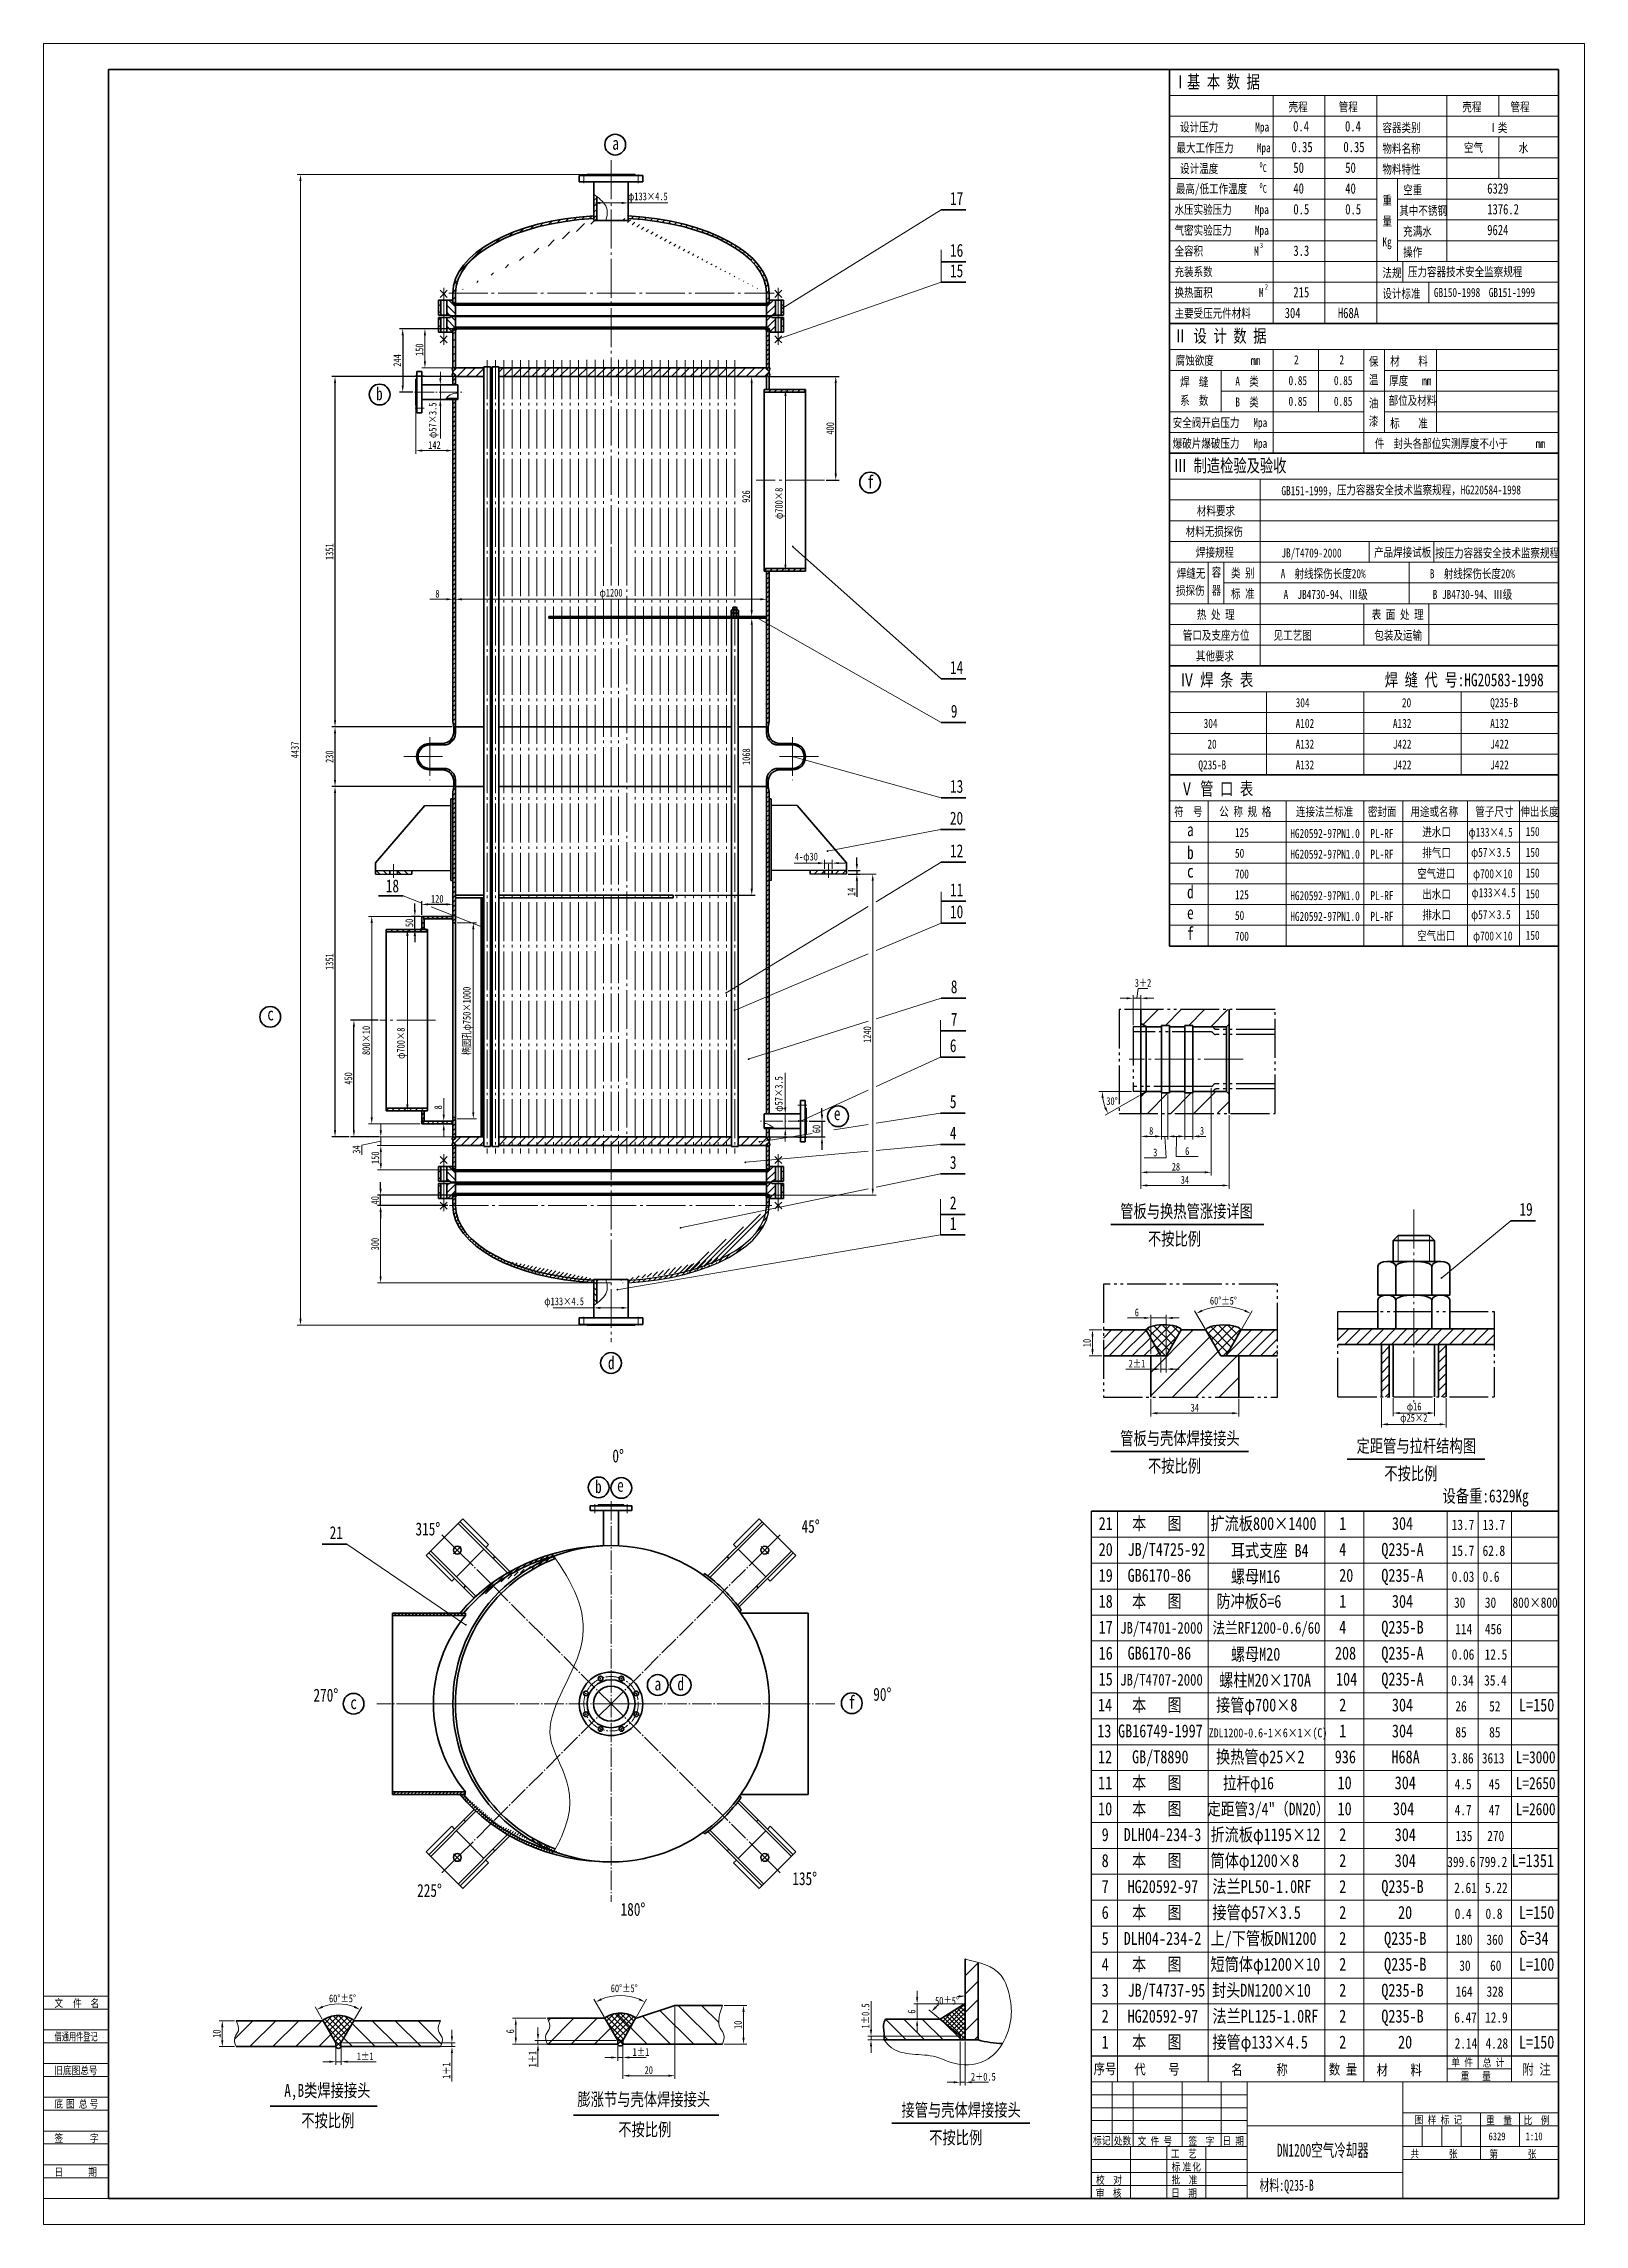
# Model space of a CAD drawing. Header units: millimetres. Extents: x 0 to 5940, y 0 to 8410.
import ezdxf
from ezdxf.enums import TextEntityAlignment as Align

# ---------------------------------------------------------------- set-up
doc = ezdxf.new("R2010")
doc.units = ezdxf.units.MM
doc.header["$LTSCALE"] = 100
doc.linetypes.add('MYCENTER', pattern=[3.4, 1.5, -0.15, 0.1, -0.15, 1.5])
doc.linetypes.add('MYJX', pattern=[3.65, 1.5, -0.15, 0.1, -0.15, 0.1, -0.15, 1.5])
doc.layers.get('Defpoints').update_dxf_attribs({"lineweight": 5})
for name, color, linetype, lineweight in [('1', 7, 'Continuous', 35), ('2', 2, 'Continuous', 5), ('3', 3, 'MYCENTER', 5), ('6', 4, 'Continuous', 5)]:
    doc.layers.add(name, color=color, linetype=linetype, lineweight=lineweight)
doc.layers.add('5', color=6, linetype='MYJX')
doc.styles.add('HZTXT', font='SIMFANG.TTF', dxfattribs={"width": 0.75, "height": 30})
doc.dimstyles.new('ISO-25', dxfattribs={"dimtxt": 2.5, "dimasz": 2.5, "dimexe": 1.25, "dimexo": 0.625, "dimtad": 1, "dimdsep": 46, "dimtxsty": 'Standard', "dimcen": 2.5, "dimadec": 0, "dimazin": 0, "dimtfac": 1, "dimtmove": 0, "dimatfit": 3, "dimfxl": 0, "dimarcsym": 0})
pattern_1 = [(45, (-117.517, 50), (-11.22532, 11.22532), [])]
pattern_2 = [(45, (1340, 2132), (-11.22532, 11.22532), [])]
pattern_3 = [(45, (0, 352.998), (-22.45064, 22.45064), [])]
pattern_4 = [(45, (0, 388.3), (-44.9013, 44.9013), [])]
pattern_5 = [(135, (4374.95, 0), (13.470384, 13.470384), [])]
pattern_6 = [(45, (-2e-12, -3340.65), (-13.470384, 13.470384), [])]
pattern_7 = [(45, (-5e-13, 50), (-8.980256, 8.980256), [])]

msp = doc.modelspace()

# ---------------------------------------------------------------- texts
at = {"layer": '2', "style": 'HZTXT'}
for s, height, width, p in [('Ⅰ基 本 数 据', 50, 0.75, (4356.711, 8237.663)), ('壳程', 35, 0.75, (4799.544, 8148.536)), ('管程', 35, 0.75, (4993.029, 8148.536)), ('壳程', 35, 0.75, (5469.544, 8148.536)), ('管程', 35, 0.75, (5655.295, 8148.536)), ('设计压力        Mpa', 35, 0.75, (4381.303, 8070.959)), ('0.4', 40, 0.75, (4817.269, 8071.44)), ('0.4', 40, 0.75, (5017.269, 8071.44)), ('容器类别', 35, 0.75, (5161.452, 8068.536)), ('Ⅰ类', 35, 0.75, (5569.557, 8068.536)), ('a', 50, 0.75, (2192.475, 8000.876)), ('最大工作压力     Mpa', 35, 0.75, (4367.163, 7990.959)), ('0.35', 40, 0.75, (4810.892, 7991.44)), ('0.35', 40, 0.75, (5010.892, 7991.44)), ('物料名称', 35, 0.75, (5161.452, 7988.536)), ('空气', 35, 0.75, (5475.597, 7991.785)), ('水', 35, 0.75, (5686.981, 7990.16)), ('设计温度       ', 35, 0.75, (4381.303, 7910.959)), ('0', 20, 0.75, (4687.345, 7932.745)), ('C', 30, 0.75, (4699.984, 7914.709)), ('50', 40, 0.75, (4818.066, 7911.44)), ('50', 40, 0.75, (5018.066, 7911.44)), ('物料特性', 35, 0.75, (5161.452, 7908.536)), ('17', 50, 0.75, (3494.433, 7788.116)), ('最高/低工作温度       ', 35, 0.75, (4365.053, 7832.763)), ('0', 20, 0.75, (4687.345, 7852.745)), ('C', 30, 0.75, (4699.984, 7834.709)), ('40', 40, 0.75, (4818.066, 7831.44)), ('40', 40, 0.75, (5018.066, 7831.44)), ('重', 35, 0.75, (5161.452, 7788.386)), ('空重', 35, 0.75, (5241.452, 7828.536)), ('6329', 40, 0.75, (5565.406, 7831.44)), ('水压实验压力     Mpa', 35, 0.75, (4359.941, 7752.763)), ('0.5', 40, 0.75, (4818.066, 7751.44)), ('0.5', 40, 0.75, (5018.066, 7751.44)), ('量', 35, 0.75, (5161.452, 7708.386)), ('其中不锈钢', 35, 0.75, (5226.379, 7748.536)), ('1376.2', 40, 0.75, (5565.406, 7751.44)), ('气密实验压力     Mpa', 35, 0.75, (4359.941, 7672.763)), ('Kg', 35, 0.75, (5161.452, 7628.386)), ('充满水', 35, 0.75, (5241.452, 7668.536)), ('9624', 40, 0.75, (5565.406, 7671.44)), ('16', 50, 0.75, (3494.433, 7587.852)), ('全容积           M', 35, 0.75, (4359.941, 7592.763)), ('3.3', 40, 0.75, (4818.066, 7591.44)), ('操作', 35, 0.75, (5241.452, 7588.536)), ('15', 50, 0.75, (3494.433, 7509.104)), ('充装系数          ', 35, 0.75, (4359.941, 7512.763)), ('法规', 35, 0.75, (5161.452, 7508.536)), ('压力容器技术安全监察规程', 35, 0.75, (5259.941, 7512.763)), ('换热面积          M', 35, 0.75, (4359.941, 7432.763)), ('215', 40, 0.75, (4818.066, 7431.44)), ('设计标准', 35, 0.75, (5161.452, 7428.536)), ('GB150-1998', 35, 0.75, (5359.941, 7432.763)), ('GB151-1999', 35, 0.75, (5571.343, 7432.763)), ('主要受压元件材料', 35, 0.75, (4359.941, 7352.763)), ('304 ', 40, 0.75, (4784.552, 7351.44)), ('H68A', 40, 0.75, (4989.708, 7351.44)), ('Ⅱ 设 计 数 据', 50, 0.75, (4356.711, 7257.663)), ('腐蚀欲度        mm', 35, 0.75, (4364.112, 7170.959)), ('2', 35, 0.75, (4820.561, 7173.217)), ('2', 35, 0.75, (4995.561, 7173.217)), ('保', 35, 0.75, (5109.342, 7166.333)), ('材    料', 35, 0.75, (5191.452, 7168.536)), ('b', 50, 0.75, (1281.569, 7034.733)), ('焊  缝', 35, 0.75, (4381.379, 7088.494)), ('A  类', 35, 0.75, (4594.25, 7090.309)), ('0.85', 35, 0.75, (4799.385, 7093.217)), ('0.85', 35, 0.75, (4974.385, 7093.217)), ('温', 35, 0.75, (5109.342, 7096.382)), ('厚度   mm', 35, 0.75, (5187.467, 7092.517)), ('系  数', 35, 0.75, (4381.379, 7016.498)), ('B  类', 35, 0.75, (4594.25, 7010.309)), ('0.85', 35, 0.75, (4799.385, 7013.217)), ('0.85', 35, 0.75, (4974.385, 7013.217)), ('油', 35, 0.75, (5109.342, 7006.333)), ('部位及材料', 35, 0.75, (5185.474, 7016.498)), ('安全阀开启压力   Mpa', 35, 0.75, (4353.023, 6930.959)), ('漆', 35, 0.75, (5109.342, 6936.382)), ('标    准', 35, 0.75, (5191.452, 6928.536)), ('爆破片爆破压力   Mpa', 35, 0.75, (4353.023, 6850.959)), ('Ⅲ 制造检验及验收', 50, 0.75, (4356.711, 6757.663)), ('件  封头各部位实测厚度不小于      mm', 35, 0.75, (5132.118, 6850.362)), ('f', 50, 0.75, (3175.07, 6695.047)), ('GB151-1999，', 35, 0.75, (4771.973, 6668.371)), ('压力容器安全技术监察规程，HG220584-1998', 35, 0.75, (4985.634, 6671.445)), (' 材料要求', 35, 0.75, (4428.156, 6590.959)), ('材料无损探伤', 35, 0.75, (4402.923, 6510.959)), ('焊接规程', 35, 0.75, (4442.369, 6430.959)), ('容', 35, 0.75, (4503.364, 6354.295)), ('JB/T4709-2000', 35, 0.75, (4771.973, 6428.371)), ('产品焊接试板', 35, 0.75, (5129.201, 6430.959)), ('按压力容器安全技术监察规程', 35, 0.75, (5364.549, 6428.371)), ('损探伤', 35, 0.75, (4365.782, 6283.913)), ('焊缝无', 35, 0.75, (4368.555, 6349.566)), ('器', 35, 0.75, (4503.364, 6284.344)), ('标 准', 35, 0.75, (4577.455, 6271.071)), ('类 别', 35, 0.75, (4577.455, 6351.071)), ('A  射线探伤长度20%', 35, 0.75, (4769.2, 6348.371)), ('A  JB4730-94、Ⅲ级', 35, 0.75, (4780.289, 6268.371)), ('B  射线探伤长度20%', 35, 0.75, (5344.2, 6348.371)), ('B JB4730-94、Ⅲ级', 35, 0.75, (5355.289, 6268.371)), (' 热 处 理', 35, 0.75, (4428.156, 6190.959)), (' 表 面 处 理', 35, 0.75, (5102.085, 6190.959)), ('管口及支座方位', 35, 0.75, (4391.834, 6110.959)), ('见工艺图', 35, 0.75, (4741.834, 6110.959)), (' 包装及运输', 35, 0.75, (5112.578, 6110.959)), ('其他要求', 35, 0.75, (4442.369, 6030.959)), ('14', 50, 0.75, (3494.433, 5979.486)), (' Ⅳ 焊 条 表', 50, 0.75, (4356.711, 5931.508)), ('焊 缝 代 号:HG20583-1998', 50, 0.75, (5170.498, 5931.508)), ('9', 50, 0.75, (3497.451, 5810.651)), ('304', 35, 0.75, (4472.125, 5770.959)), ('A102', 35, 0.75, (4826.844, 5770.959)), ('304', 35, 0.75, (4826.844, 5850.959)), ('A132', 35, 0.75, (5201.844, 5770.959)), ('20', 35, 0.75, (5236.686, 5850.959)), ('A132', 35, 0.75, (5576.844, 5770.959)), ('Q235-B', 35, 0.75, (5576.844, 5850.959)), ('20', 35, 0.75, (4486.686, 5690.959)), ('A132', 35, 0.75, (4826.844, 5690.959)), ('J422', 35, 0.75, (5201.844, 5690.959)), ('J422', 35, 0.75, (5576.844, 5690.959)), ('Q235-B', 35, 0.75, (4451.844, 5610.959)), ('A132', 35, 0.75, (4826.844, 5610.959)), ('J422', 35, 0.75, (5201.844, 5610.959)), ('J422', 35, 0.75, (5576.844, 5610.959)), ('13', 50, 0.75, (3494.433, 5520.843)), (' Ⅴ 管 口 表', 50, 0.75, (4356.711, 5511.508)), ('符  号', 35, 0.75, (4358.402, 5430.959)), ('公 称 规 格', 35, 0.75, (4532.351, 5430.959)), ('连接法兰标准', 35, 0.75, (4828.153, 5430.959)), ('密封面', 35, 0.75, (5105.246, 5430.959)), ('用途或名称', 35, 0.75, (5269.473, 5430.959)), ('管子尺寸', 35, 0.75, (5519.473, 5430.959)), ('伸出长度', 35, 0.75, (5693.41, 5430.959)), ('20', 50, 0.75, (3493.822, 5398.124)), ('a', 50, 0.75, (4408.273, 5353.708)), ('125', 35, 0.75, (4592.925, 5350.246)), ('进水口', 35, 0.75, (5314.888, 5352.484)), ('φ133×4.5', 35, 0.75, (5493.634, 5351.31)), ('150', 35, 0.75, (5713.856, 5353.835)), ('12', 50, 0.75, (3494.433, 5272.324)), ('b', 50, 0.75, (4408.273, 5265.195)), ('50', 35, 0.75, (4592.925, 5270.246)), ('HG20592-97PN1.0', 35, 0.75, (4806.294, 5346.784)), ('HG20592-97PN1.0', 35, 0.75, (4806.294, 5266.784)), ('PL-RF', 35, 0.75, (5114.957, 5346.784)), ('PL-RF', 35, 0.75, (5114.957, 5266.784)), ('排气口', 35, 0.75, (5314.888, 5272.484)), ('φ57×3.5', 35, 0.75, (5503.488, 5273.771)), ('150', 35, 0.75, (5713.856, 5273.835)), ('c', 50, 0.75, (4408.273, 5193.708)), ('700', 35, 0.75, (4592.925, 5190.246)), ('空气进口', 35, 0.75, (5295.179, 5192.484)), ('φ700×10', 35, 0.75, (5510.879, 5191.31)), ('150', 35, 0.75, (5713.856, 5193.835)), ('18', 50, 0.75, (1319.27, 5136.916)), ('11', 50, 0.75, (3494.433, 5121.579)), ('d', 50, 0.75, (4408.273, 5113.708)), ('125', 35, 0.75, (4592.925, 5110.246)), ('HG20592-97PN1.0', 35, 0.75, (4806.294, 5106.784)), ('PL-RF', 35, 0.75, (5114.957, 5106.784)), ('出水口', 35, 0.75, (5314.888, 5112.484)), ('φ133×4.5', 35, 0.75, (5505.169, 5118.31)), ('150', 35, 0.75, (5713.856, 5113.835)), ('10', 50, 0.75, (3494.433, 5037.162)), ('e', 50, 0.75, (4408.273, 5033.708)), ('50', 35, 0.75, (4592.925, 5030.246)), ('HG20592-97PN1.0', 35, 0.75, (4806.294, 5026.784)), ('PL-RF', 35, 0.75, (5114.957, 5026.784)), ('排水口', 35, 0.75, (5314.888, 5032.484)), ('φ57×3.5', 35, 0.75, (5503.488, 5033.771)), ('150', 35, 0.75, (5713.856, 5033.835)), ('f', 50, 0.75, (4408.273, 4953.708)), ('700', 35, 0.75, (4592.925, 4950.246)), ('空气出口', 35, 0.75, (5295.179, 4952.484)), ('φ700×10', 35, 0.75, (5510.879, 4951.31)), ('150', 35, 0.75, (5713.856, 4953.835)), ('8', 50, 0.75, (3497.451, 4747.944)), ('c', 50, 0.75, (862.386, 4643.194)), ('7', 50, 0.75, (3497.451, 4622.447)), ('6', 50, 0.75, (3493.822, 4520.952)), ('e', 50, 0.75, (3046.565, 4258.668)), ('5', 50, 0.75, (3493.822, 4304.978)), ('4', 50, 0.75, (3493.822, 4183.868)), ('3', 50, 0.75, (3493.822, 4070.346)), ('2', 50, 0.75, (3493.822, 3914.455)), ('1', 50, 0.75, (3493.822, 3835.02)), ('管板与换热管涨接详图', 50, 0.75, (4150.596, 3882.316)), ('19', 50, 0.75, (5689.764, 3889.572)), ('不按比例', 50, 0.75, (4257.588, 3775.666)), ('d', 50, 0.75, (2175.521, 3297.999)), ('管板与壳体焊接接头', 50, 0.75, (4150.596, 3006.515)), ('定距管与拉杆结构图', 50, 0.75, (5061.893, 2977.035)), ('不按比例', 50, 0.75, (4257.588, 2899.864)), ('b', 50, 0.75, (2125.881, 2820.054)), ('e', 50, 0.75, (2211.076, 2825.287)), ('不按比例', 50, 0.75, (5168.885, 2870.384)), ('21', 50, 0.75, (1102.835, 2642.502)), ('21', 50, 0.8, (4067.432, 2678.008)), ('本   图', 50, 0.8, (4196.272, 2678.008)), ('扩流板800×1400', 50, 0.8, (4498.781, 2678.008)), ('1', 50, 0.8, (4994.707, 2678.008)), ('304', 50, 0.8, (5198.064, 2678.008)), ('13.7', 40, 0.8, (5428.562, 2678.008)), ('13.7', 40, 0.8, (5547.476, 2678.008)), ('20', 50, 0.8, (4067.432, 2578.008)), ('JB/T4725-92', 50, 0.8, (4179.054, 2578.008)), ('耳式支座 B4', 50, 0.8, (4577.025, 2574.06)), ('4', 50, 0.8, (4994.707, 2578.008)), ('Q235-A', 50, 0.8, (5157.23, 2578.008)), ('15.7', 40, 0.8, (5428.562, 2578.008)), ('62.8', 40, 0.8, (5547.476, 2578.008)), ('19', 50, 0.8, (4067.432, 2478.008)), ('GB6170-86', 50, 0.8, (4179.054, 2478.008)), ('螺母M16', 50, 0.8, (4577.025, 2474.06)), ('20', 50, 0.8, (4994.707, 2478.008)), ('Q235-A', 50, 0.8, (5157.23, 2478.008)), ('0.03', 40, 0.8, (5428.562, 2478.008)), ('0.6', 40, 0.8, (5547.476, 2478.008)), ('18', 50, 0.8, (4067.432, 2378.008)), ('本   图', 50, 0.8, (4196.272, 2378.008)), ('防冲板δ=6', 50, 0.8, (4521.377, 2378.008)), ('1', 50, 0.8, (4994.707, 2378.008)), ('304', 50, 0.8, (5198.064, 2378.008)), ('30', 40, 0.8, (5437.532, 2378.008)), ('30', 40, 0.8, (5556.447, 2378.008)), ('800×800', 40, 0.8, (5662.957, 2378.008)), ('17', 50, 0.8, (4067.432, 2278.008)), ('JB/T4701-2000', 45, 0.8, (4150.469, 2278.008)), ('法兰RF1200-0.6/60', 45, 0.8, (4505.881, 2278.008)), ('4', 50, 0.8, (4994.707, 2278.008)), ('Q235-B', 50, 0.8, (5157.23, 2278.008)), ('114', 40, 0.8, (5442.122, 2276.073)), ('456', 40, 0.8, (5556.406, 2276.073)), ('16', 50, 0.8, (4067.432, 2178.008)), ('GB6170-86', 50, 0.8, (4179.054, 2178.008)), ('螺母M20', 50, 0.8, (4577.025, 2174.06)), ('208', 50, 0.8, (4978.374, 2178.008)), ('Q235-A', 50, 0.8, (5157.23, 2178.008)), ('0.06', 40, 0.8, (5428.562, 2178.008)), ('12.5', 40, 0.8, (5555.643, 2178.008)), ('d', 50, 0.75, (2443.451, 2059.583)), ('15', 50, 0.8, (4067.432, 2078.008)), ('JB/T4707-2000', 45, 0.8, (4150.469, 2078.008)), ('螺柱M20×170A', 50, 0.8, (4532.108, 2074.06)), ('104', 50, 0.8, (4982.457, 2078.008)), ('Q235-A', 50, 0.8, (5157.23, 2078.008)), ('0.34', 40, 0.8, (5426.462, 2078.008)), ('35.4', 40, 0.8, (5553.543, 2078.008)), ('c', 50, 0.75, (1182.51, 1987.241)), ('a', 50, 0.75, (2355.121, 2059.583)), ('f', 50, 0.75, (3103.285, 1989.319)), ('14', 50, 0.8, (4064.919, 1978.008)), ('本   图', 50, 0.8, (4196.272, 1978.008)), ('接管φ700×8', 50, 0.8, (4520.016, 1978.008)), ('2', 50, 0.8, (4994.707, 1978.008)), ('304', 50, 0.8, (5198.064, 1978.008)), ('L=150', 50, 0.8, (5688.138, 1978.008)), ('26', 40, 0.8, (5442.795, 1978.008)), ('52', 40, 0.8, (5573.018, 1978.008)), ('13', 50, 0.8, (4062.092, 1878.008)), ('GB16749-1997', 50, 0.8, (4142.303, 1878.008)), ('ZDL1200-0.6-1×6×1×(C)', 35, 0.8, (4491.746, 1878.008)), ('1', 50, 0.8, (4994.707, 1878.008)), ('304', 50, 0.8, (5198.064, 1878.008)), ('85', 40, 0.8, (5442.795, 1878.008)), ('85', 40, 0.8, (5573.018, 1878.008)), ('12', 50, 0.8, (4064.919, 1778.008)), ('GB/T8890', 50, 0.8, (4196.272, 1778.008)), ('换热管φ25×2', 50, 0.8, (4520.016, 1778.008)), ('936', 50, 0.8, (4977.745, 1778.008)), ('H68A', 50, 0.8, (5196.363, 1778.008)), ('3.86', 40, 0.8, (5425.833, 1778.008)), ('3613', 40, 0.8, (5544.747, 1778.008)), ('L=3000', 47, 0.8, (5675.614, 1778.008)), ('11', 50, 0.8, (4065.277, 1678.008)), ('本   图', 50, 0.8, (4196.272, 1678.008)), ('拉杆φ16', 48, 0.8, (4546.424, 1678.008)), ('10', 50, 0.8, (4988.445, 1678.008)), ('304', 50, 0.8, (5208.796, 1678.008)), ('4.5', 40, 0.8, (5439.968, 1678.008)), ('45', 40, 0.8, (5571.407, 1678.008)), ('L=2650', 47, 0.8, (5675.614, 1678.008)), ('10', 50, 0.8, (4065.277, 1578.008)), ('本   图', 50, 0.8, (4196.272, 1578.008)), ('定距管3/4"（DN20）', 48, 0.8, (4486.309, 1578.008)), ('10', 50, 0.8, (4988.445, 1578.008)), ('304', 50, 0.8, (5202.13, 1578.008)), ('4.7', 40, 0.8, (5439.968, 1578.008)), ('47', 40, 0.8, (5571.407, 1578.008)), ('L=2600', 47, 0.8, (5675.614, 1578.008)), ('9', 50, 0.8, (4079.054, 1478.008)), ('DLH04-234-3', 50, 0.8, (4163.973, 1478.008)), ('折流板φ1195×12', 50, 0.8, (4498.781, 1478.008)), ('2', 50, 0.8, (4994.707, 1478.008)), ('304', 50, 0.8, (5208.796, 1478.008)), ('135', 40, 0.8, (5442.996, 1478.008)), ('270', 40, 0.8, (5565.542, 1478.008)), ('本   图', 50, 0.8, (4196.272, 1378.008)), ('筒体φ1200×8', 50, 0.8, (4498.781, 1378.008)), ('8', 50, 0.8, (4079.054, 1378.008)), ('2', 50, 0.8, (4994.707, 1378.008)), ('304', 50, 0.8, (5208.796, 1378.008)), ('399.6', 40, 0.8, (5411.394, 1378.008)), ('799.2', 40, 0.8, (5533.872, 1378.008)), ('L=1351', 50, 0.8, (5659.631, 1378.008)), ('7', 50, 0.8, (4079.054, 1278.008)), ('HG20592-97', 50, 0.8, (4179.054, 1278.008)), ('法兰PL50-1.0RF', 50, 0.8, (4505.881, 1278.008)), ('2', 50, 0.8, (4994.707, 1278.008)), ('Q235-B', 50, 0.8, (5157.23, 1278.008)), ('2.61', 40, 0.8, (5438.247, 1278.008)), ('5.22', 40, 0.8, (5557.162, 1278.008)), ('6', 50, 0.8, (4079.054, 1178.008)), ('本   图', 50, 0.8, (4196.272, 1178.008)), ('接管φ57×3.5', 50, 0.8, (4505.881, 1178.008)), ('2', 50, 0.8, (4994.707, 1178.008)), ('20', 50, 0.8, (5221.701, 1178.008)), ('0.4', 40, 0.8, (5439.968, 1178.008)), ('0.8', 40, 0.8, (5558.882, 1178.008)), ('L=150', 50, 0.8, (5688.138, 1178.008)), ('5', 50, 0.8, (4079.054, 1078.008)), ('DLH04-234-2', 50, 0.8, (4163.973, 1078.008)), ('上/下管板DN1200', 50, 0.8, (4498.781, 1078.008)), ('2', 50, 0.8, (4994.707, 1078.008)), ('Q235-B', 50, 0.8, (5167.962, 1078.008)), ('180', 40, 0.8, (5443.525, 1078.008)), ('360', 40, 0.8, (5562.44, 1078.008)), ('δ=34', 50, 0.8, (5688.138, 1078.008)), ('4', 50, 0.8, (4079.054, 978.008)), ('本   图', 50, 0.8, (4196.272, 978.008)), ('短筒体φ1200×10', 50, 0.8, (4498.781, 978.008)), ('2', 50, 0.8, (4994.707, 978.008)), ('Q235-B', 50, 0.8, (5167.962, 978.008)), ('30', 40, 0.8, (5457.719, 978.008)), ('60', 40, 0.8, (5576.633, 978.008)), ('L=100', 50, 0.8, (5688.138, 978.008)), ('3', 50, 0.8, (4079.054, 878.008)), ('JB/T4737-95', 50, 0.8, (4179.054, 878.008)), ('封头DN1200×10', 50, 0.8, (4504.316, 878.008)), ('2', 50, 0.8, (4994.707, 878.008)), ('Q235-B', 50, 0.8, (5157.23, 878.008)), ('164', 40, 0.8, (5443.983, 878.008)), ('328', 40, 0.8, (5562.898, 878.008)), ('2', 50, 0.8, (4079.054, 778.008)), ('HG20592-97', 50, 0.8, (4179.054, 778.008)), ('法兰PL125-1.0RF', 50, 0.8, (4505.881, 778.008)), ('2', 50, 0.8, (4994.707, 778.008)), ('Q235-B', 50, 0.8, (5157.23, 778.008)), ('6.47', 40, 0.8, (5438.247, 778.008)), ('12.9', 40, 0.8, (5557.162, 778.008)), ('1', 50, 0.8, (4079.054, 678.008)), ('本   图', 50, 0.8, (4196.272, 678.008)), ('接管φ133×4.5', 50, 0.8, (4505.881, 678.008)), ('2', 50, 0.8, (4994.707, 678.008)), ('20', 50, 0.8, (5221.701, 678.008)), ('2.14', 40, 0.8, (5439.968, 678.008)), ('4.28', 40, 0.8, (5558.882, 678.008)), ('L=150', 50, 0.8, (5688.138, 678.008)), ('序号', 40, 0.8, (4048.431, 579.593)), ('代    号', 40, 0.8, (4205.2, 578.169)), ('名      称', 40, 0.8, (4578.595, 576.745)), ('数 量', 40, 0.8, (4955.002, 577.857)), ('材    料', 40, 0.8, (5138.779, 575.074)), ('单 件', 30, 0.8, (5426.974, 609.853)), ('重   量', 30, 0.8, (5463.172, 556.989)), ('总 计', 30, 0.8, (5548.099, 608.462)), ('附 注', 40, 0.8, (5701.246, 577.857)), ('A,B类焊接接头', 50, 0.75, (927.687, 491.655)), ('膨涨节与壳体焊接接头', 50, 0.75, (2057.898, 457.174)), ('不按比例', 50, 0.75, (993.436, 375.222)), ('接管与壳体焊接接头', 50, 0.75, (3307.126, 416.297)), ('图 样 标 记', 30, 0.8, (5286.037, 388.094)), ('重  量', 30, 0.8, (5560.949, 387.117)), ('不按比例', 50, 0.75, (2215.397, 340.74)), ('不按比例', 50, 0.75, (3414.118, 309.647)), ('标记', 30, 0.8, (4045.905, 308.204)), ('处数', 30, 0.8, (4125.936, 307.24)), ('文 件 号', 30, 0.8, (4217.537, 306.277)), ('签  字', 30, 0.8, (4413.275, 306.277)), ('日 期', 30, 0.8, (4544.41, 307.24)), ('6329', 30, 0.8, (5570.614, 324.552)), ('比  例', 30, 0.8, (5705.743, 386.139)), ('1:10', 30, 0.8, (5713.57, 324.552)), ('工  艺', 30, 0.8, (4345.857, 257.513)), ('DN1200空气冷却器', 50, 0.65, (4754.352, 261.083)), ('共       张', 30, 0.8, (5269.405, 257.1)), ('第       张', 30, 0.8, (5573.668, 256.122)), ('校  对', 30, 0.8, (4057.248, 155.845)), ('标', 30, 0.8, (4348.792, 206.679)), ('批  准', 30, 0.8, (4348.792, 156.823)), ('准', 30, 0.8, (4390.86, 206.679)), ('化', 30, 0.8, (4428.037, 206.679)), ('材料:Q235-B', 43, 0.65, (4687.399, 129.449)), ('审  核', 30, 0.8, (4056.27, 105.989)), ('日  期', 30, 0.8, (4346.835, 105.989))]:
    msp.add_text(s, height=height, dxfattribs=dict(at, width=width)).set_placement(p)
at = {"layer": '2', "style": 'HZTXT', "width": 0.75}
for s, p in [('3', (4689.081, 7622.008)), ('2', (4708.039, 7462.008))]:
    msp.add_text(s, height=20, rotation=359.5597682, dxfattribs=at).set_placement(p)
at = {"layer": '2', "attachment_point": 1, "style": 'HZTXT'}
for s, insert, char_height, width in [('0%%d', (2192.658, 2988.421), 50, 735.9784), ('设备重:6329Kg', (5393.337, 2834.284), 50, 997.0827), ('315%%d', (1433.593, 2706.804), 50, 735.9784), ('45%%d', (2922.018, 2717.025), 50, 735.9784), ('270%%d', (1040.315, 2065.967), 50, 735.9784), ('90%%d', (3198.457, 2069.202), 50, 735.9784), ('135%%d', (2886.453, 1358.456), 50, 735.9784), ('225%%d', (1439.943, 1312.739), 50, 735.9784), ('180%%d', (2224.328, 1239.916), 50, 735.9784), ('50%%p5%%d', (3436.699, 877.796), 30, 153.2013)]:
    msp.add_mtext(s, dxfattribs=dict(at, insert=insert, char_height=char_height, width=width))
at = {"layer": '2', "char_height": 30, "attachment_point": 5, "style": 'HZTXT'}
for s, insert in [('60%%d%%p5%%d', (2238.422, 910.294)), ('60%%d%%p5%%d', (1152.204, 871.112)), ('1%%p1', (2302.788, 664.888)), ('1%%p1', (1239.707, 648.568)), ('20', (2333.098, 594.651)), ('2＋0.5', (3622.921, 569.227))]:
    msp.add_mtext(s, dxfattribs=dict(at, insert=insert))
at = {"layer": '2', "char_height": 30, "attachment_point": 5, "rotation": 90, "style": 'HZTXT'}
for s, insert in [('1%%p0.5', (3168.647, 803.868)), ('10', (2676.935, 769.681)), ('6', (3346.344, 820.719)), ('10', (667.438, 735.367)), ('6', (1799.106, 744.681)), ('1＋1', (1552.829, 593.238)), ('1＋1', (1884.582, 637.404))]:
    msp.add_mtext(s, dxfattribs=dict(at, insert=insert))
at = {"layer": '6', "style": 'HZTXT', "width": 0.75}
msp.add_text('150', height=30, rotation=90, dxfattribs=at).set_placement((1463.744, 7205.308))
at = {"layer": '6', "char_height": 30, "attachment_point": 5, "style": 'HZTXT'}
for s, insert in [('φ133×4.5', (2329.396, 7816.85)), ('142', (1506.475, 6861.817)), ('8', (1518.135, 6288.413)), ('φ1200', (2187.475, 6288.413)), ('4-φ30', (2940.803, 5270.842)), ('3＋2', (4238.394, 4787.45)), ('8', (4270.019, 4216.994)), ('3', (4465.815, 4216.994)), ('3', (4285.674, 4133.724)), ('6', (4408.895, 4138.929)), ('28', (4365.333, 4078.542)), ('34', (4400.019, 4027.8)), ('φ133×4.5', (2006.595, 3555.768)), ('60°%%p5%%d', (4548.436, 3561.985)), ('6', (4214.641, 3516.806)), ('2%%p1', (4215.109, 3319.602)), ('34', (4438.057, 3149.489)), ('φ25×2', (5282.366, 3106.543)), ('φ16', (5283.69, 3150.082))]:
    msp.add_mtext(s, dxfattribs=dict(at, insert=insert))
at = {"layer": '6', "char_height": 30, "attachment_point": 5, "rotation": 90, "style": 'HZTXT'}
for s, insert in [('φ57×3.5', (1503.627, 6957.351)), ('φ700×8', (2838.694, 6636.94)), ('4437', (968.976, 5686.291)), ('椭园孔φ750×1000', (1635.2, 4641.379)), ('800×10', (1243.682, 4565.856)), ('φ700×8', (1381.177, 4554.94)), ('1240', (3175.301, 4588.411)), ('φ57×3.5', (2837.947, 4359.348)), ('8', (1521.353, 4307.939)), ('34', (1206.084, 4145.132)), ('150', (1278.73, 4113.343)), ('300', (1277.85, 3780.406)), ('10', (4022.394, 3399.183))]:
    msp.add_mtext(s, dxfattribs=dict(at, insert=insert))
at = {"layer": '6', "insert": (4097.004, 4347.042), "char_height": 30, "width": 103.015, "attachment_point": 1, "style": 'HZTXT'}
msp.add_mtext('30%%d', dxfattribs=at)

# ---------------------------------------------------------------- blocks, each defined once
blk = doc.blocks.new('BORDER')
for p, q in [((1, 1), (0, 1)), ((0, 1), (0, 0)), ((1, 0), (1, 1)), ((0, 0), (1, 0))]:
    blk.add_line(p, q)
blk = doc.blocks.new('BIAO2')
at = {"layer": '2'}
for p, q in [((0, 78), (25, 78)), ((0, 73), (25, 73)), ((0, 65), (25, 65)), ((0, 60), (25, 60)), ((0, 52), (25, 52)), ((0, 47), (25, 47)), ((0, 39), (25, 39)), ((0, 34), (25, 34)), ((0, 26), (25, 26)), ((0, 21), (25, 21)), ((0, 13), (25, 13)), ((0, 8), (25, 8)), ((0, 0), (25, 0)), ((25, 0), (25, 0))]:
    blk.add_line(p, q, dxfattribs=at)
at = {"layer": '2', "style": 'HZTXT', "width": 0.8}
for s, p in [('文', (4.17, 73.81)), ('件', (11.34, 73.74)), ('名', (18.09, 73.74)), ('底', (4.16, 34.97)), ('图', (8.59, 34.97)), ('总', (13.58, 34.97)), ('号', (17.73, 34.97)), ('签', (4.16, 21.69)), ('字', (17.82, 21.69)), ('日', (4.13, 8.64)), ('期', (17.23, 8.73))]:
    blk.add_text(s, height=3, dxfattribs=at).set_placement(p)
at = {"layer": '2', "style": 'HZTXT'}
for s, width, p, p2 in [('借通用件登记', 0.66731, (4.2, 60.89), (20.82, 60.89)), ('旧底图总号', 0.800772, (4.14, 47.85), (20.76, 47.85))]:
    blk.add_text(s, height=3, dxfattribs=dict(at, width=width)).set_placement(p, p2, align=Align.FIT)
blk = doc.blocks.new('*D5')
at = {"layer": '6', "color": 0, "lineweight": -2}
for p, q in [((3000.8, 4279.2), (3000.8, 4304.2)), ((2951.2, 4254.2), (3013.3, 4254.2)), ((3000.8, 4254.2), (3000.8, 4194.2)), ((2793.7, 4194.2), (3013.3, 4194.2)), ((3000.8, 4169.2), (3000.8, 4144.2))]:
    blk.add_line(p, q, dxfattribs=at)
at = {"layer": '6', "color": 0}
for points in [[(2996.6, 4279.2), (3005, 4279.2), (3000.8, 4254.2)], [(2996.6, 4169.2), (3005, 4169.2), (3000.8, 4194.2)]]:
    blk.add_solid(points, dxfattribs=at)
at = {"layer": 'Defpoints', "color": 0}
for p in [(2944.9, 4254.2), (2787.5, 4194.2), (3000.8, 4194.2)]:
    blk.add_point(p, dxfattribs=at)
at = {"layer": '6', "color": 0, "insert": (2979.5, 4224.2), "char_height": 30, "attachment_point": 5, "rotation": 90, "style": 'HZTXT'}
blk.add_mtext('60', dxfattribs=at)
blk = doc.blocks.new('*D6')
at = {"layer": '6', "color": 0, "lineweight": -2}
for p, q in [((2793.7, 7126.2), (3066.4, 7126.2)), ((3053.9, 6751.2), (3053.9, 7101.2)), ((3016.8, 6726.2), (3066.4, 6726.2))]:
    blk.add_line(p, q, dxfattribs=at)
at = {"layer": '6', "color": 0}
for points in [[(3049.7, 7101.2), (3058.1, 7101.2), (3053.9, 7126.2)], [(3049.7, 6751.2), (3058.1, 6751.2), (3053.9, 6726.2)]]:
    blk.add_solid(points, dxfattribs=at)
at = {"layer": 'Defpoints', "color": 0}
for p in [(2787.5, 7126.2), (3053.9, 7126.2), (3010.6, 6726.2)]:
    blk.add_point(p, dxfattribs=at)
at = {"layer": '6', "color": 0, "insert": (3032.6, 6926.2), "char_height": 30, "attachment_point": 5, "rotation": 90, "style": 'HZTXT'}
blk.add_mtext('400', dxfattribs=at)
blk = doc.blocks.new('*D7')
at = {"layer": '6', "color": 0, "lineweight": -2}
for p, q in [((1584.3, 7310.2), (1371.9, 7310.2)), ((1384.4, 7285.2), (1384.4, 7091.2)), ((1423.8, 7066.2), (1371.9, 7066.2))]:
    blk.add_line(p, q, dxfattribs=at)
at = {"layer": '6', "color": 0}
for points in [[(1380.2, 7285.2), (1388.5, 7285.2), (1384.4, 7310.2)], [(1380.2, 7091.2), (1388.5, 7091.2), (1384.4, 7066.2)]]:
    blk.add_solid(points, dxfattribs=at)
at = {"layer": 'Defpoints', "color": 0}
for p in [(1590.6, 7310.2), (1384.4, 7066.2), (1430, 7066.2)]:
    blk.add_point(p, dxfattribs=at)
at = {"layer": '6', "color": 0, "insert": (1363.1, 7188.2), "char_height": 30, "attachment_point": 5, "rotation": 90, "style": 'HZTXT'}
blk.add_mtext('244', dxfattribs=at)
blk = doc.blocks.new('*D8')
at = {"layer": '6', "color": 0, "lineweight": -2}
for p, q in [((1584.3, 3969.5), (1286.6, 3969.5)), ((1299.1, 3994.5), (1299.1, 4019.5)), ((1299.1, 3929.5), (1299.1, 3969.5)), ((1558.5, 3929.5), (1286.6, 3929.5)), ((1299.1, 3904.5), (1299.1, 3879.5))]:
    blk.add_line(p, q, dxfattribs=at)
at = {"layer": '6', "color": 0}
for points in [[(1294.9, 3994.5), (1303.3, 3994.5), (1299.1, 3969.5)], [(1294.9, 3904.5), (1303.3, 3904.5), (1299.1, 3929.5)]]:
    blk.add_solid(points, dxfattribs=at)
at = {"layer": 'Defpoints', "color": 0}
for p in [(1299.1, 3969.5), (1590.6, 3969.5), (1564.8, 3929.5)]:
    blk.add_point(p, dxfattribs=at)
at = {"layer": '6', "color": 0, "insert": (1277.8, 3949.5), "char_height": 30, "attachment_point": 5, "rotation": 90, "style": 'HZTXT'}
blk.add_mtext('40', dxfattribs=at)
blk = doc.blocks.new('*D9')
at = {"layer": '6', "color": 0, "lineweight": -2}
for p, q in [((3101.7, 5221.3), (3147.8, 5221.3)), ((3135.3, 5246.3), (3135.3, 5271.3)), ((3135.3, 5221.3), (3135.3, 5207.3)), ((3101.7, 5207.3), (3147.8, 5207.3)), ((3135.3, 5182.3), (3135.3, 5119.6))]:
    blk.add_line(p, q, dxfattribs=at)
at = {"layer": '6', "color": 0}
for points in [[(3131.1, 5246.3), (3139.4, 5246.3), (3135.3, 5221.3)], [(3131.1, 5182.3), (3139.4, 5182.3), (3135.3, 5207.3)]]:
    blk.add_solid(points, dxfattribs=at)
at = {"layer": 'Defpoints', "color": 0}
for p in [(3095.5, 5221.3), (3135.3, 5221.3), (3095.5, 5207.3)]:
    blk.add_point(p, dxfattribs=at)
at = {"layer": '6', "color": 0, "insert": (3114, 5138.5), "char_height": 30, "attachment_point": 5, "rotation": 90, "style": 'HZTXT'}
blk.add_mtext('14', dxfattribs=at)
blk = doc.blocks.new('*D10')
at = {"layer": '6', "color": 0, "lineweight": -2}
for p, q in [((1457.5, 5050.4), (1457.5, 5103)), ((1552.5, 5090.5), (1482.5, 5090.5)), ((1577.5, 5050.1), (1577.5, 5103))]:
    blk.add_line(p, q, dxfattribs=at)
at = {"layer": '6', "color": 0}
for points in [[(1482.5, 5094.7), (1482.5, 5086.4), (1457.5, 5090.5)], [(1552.5, 5094.7), (1552.5, 5086.4), (1577.5, 5090.5)]]:
    blk.add_solid(points, dxfattribs=at)
at = {"layer": 'Defpoints', "color": 0}
for p in [(1457.5, 5090.5), (1457.5, 5044.2), (1577.5, 5043.9)]:
    blk.add_point(p, dxfattribs=at)
at = {"layer": '6', "color": 0, "insert": (1517.5, 5111.8), "char_height": 30, "attachment_point": 5, "style": 'HZTXT'}
blk.add_mtext('120', dxfattribs=at)
blk = doc.blocks.new('*D11')
at = {"layer": '6', "color": 0, "lineweight": -2}
for p, q in [((1431.2, 5069.2), (1431.2, 5094.2)), ((1451.2, 5044.2), (1418.7, 5044.2)), ((1452.8, 4994.2), (1418.7, 4994.2)), ((1431.2, 4994.2), (1431.2, 5044.2)), ((1431.2, 4969.2), (1431.2, 4944.2))]:
    blk.add_line(p, q, dxfattribs=at)
at = {"layer": '6', "color": 0}
for points in [[(1427, 5069.2), (1435.3, 5069.2), (1431.2, 5044.2)], [(1427, 4969.2), (1435.3, 4969.2), (1431.2, 4994.2)]]:
    blk.add_solid(points, dxfattribs=at)
at = {"layer": 'Defpoints', "color": 0}
for p in [(1431.2, 5044.2), (1457.5, 5044.2), (1459.1, 4994.2)]:
    blk.add_point(p, dxfattribs=at)
at = {"layer": '6', "color": 0, "insert": (1409.9, 5019.2), "char_height": 30, "attachment_point": 5, "rotation": 90, "style": 'HZTXT'}
blk.add_mtext('50', dxfattribs=at)
blk = doc.blocks.new('*D12')
at = {"layer": '6', "color": 0, "lineweight": -2}
for p, q in [((1289.9, 4644.2), (1183.7, 4644.2)), ((1196.2, 4219.2), (1196.2, 4619.2)), ((1292.7, 4194.2), (1183.7, 4194.2))]:
    blk.add_line(p, q, dxfattribs=at)
at = {"layer": '6', "color": 0}
for points in [[(1192, 4619.2), (1200.3, 4619.2), (1196.2, 4644.2)], [(1192, 4219.2), (1200.3, 4219.2), (1196.2, 4194.2)]]:
    blk.add_solid(points, dxfattribs=at)
at = {"layer": 'Defpoints', "color": 0}
for p in [(1196.2, 4644.2), (1296.2, 4644.2), (1299, 4194.2)]:
    blk.add_point(p, dxfattribs=at)
at = {"layer": '6', "color": 0, "insert": (1174.9, 4419.2), "char_height": 30, "attachment_point": 5, "rotation": 90, "style": 'HZTXT'}
blk.add_mtext('450', dxfattribs=at)
blk = doc.blocks.new('*D13')
at = {"layer": '6', "color": 0, "lineweight": -2}
for p, q in [((1581.2, 5545.2), (1110.9, 5545.2)), ((1123.4, 4219.2), (1123.4, 5520.2)), ((1177.4, 4194.2), (1110.9, 4194.2))]:
    blk.add_line(p, q, dxfattribs=at)
at = {"layer": '6', "color": 0}
for points in [[(1119.2, 5520.2), (1127.5, 5520.2), (1123.4, 5545.2)], [(1119.2, 4219.2), (1127.5, 4219.2), (1123.4, 4194.2)]]:
    blk.add_solid(points, dxfattribs=at)
at = {"layer": 'Defpoints', "color": 0}
for p in [(1123.4, 5545.2), (1587.5, 5545.2), (1183.7, 4194.2)]:
    blk.add_point(p, dxfattribs=at)
at = {"layer": '6', "color": 0, "insert": (1102.1, 4869.7), "char_height": 30, "attachment_point": 5, "rotation": 90, "style": 'HZTXT'}
blk.add_mtext('1351', dxfattribs=at)
blk = doc.blocks.new('*D14')
at = {"layer": '6', "color": 0, "lineweight": -2}
for p, q in [((1575.2, 5775.2), (1110.9, 5775.2)), ((1123.4, 5570.2), (1123.4, 5750.2)), ((1581.2, 5545.2), (1110.9, 5545.2))]:
    blk.add_line(p, q, dxfattribs=at)
at = {"layer": '6', "color": 0}
for points in [[(1119.2, 5750.2), (1127.5, 5750.2), (1123.4, 5775.2)], [(1119.2, 5570.2), (1127.5, 5570.2), (1123.4, 5545.2)]]:
    blk.add_solid(points, dxfattribs=at)
at = {"layer": 'Defpoints', "color": 0}
for p in [(1123.4, 5775.2), (1581.5, 5775.2), (1587.5, 5545.2)]:
    blk.add_point(p, dxfattribs=at)
at = {"layer": '6', "color": 0, "insert": (1102.1, 5660.2), "char_height": 30, "attachment_point": 5, "rotation": 90, "style": 'HZTXT'}
blk.add_mtext('230', dxfattribs=at)
blk = doc.blocks.new('*D15')
at = {"layer": '6', "color": 0, "lineweight": -2}
for p, q in [((1588.1, 7126.2), (1110.9, 7126.2)), ((1123.4, 5800.2), (1123.4, 7101.2)), ((1575.2, 5775.2), (1110.9, 5775.2))]:
    blk.add_line(p, q, dxfattribs=at)
at = {"layer": '6', "color": 0}
for points in [[(1119.2, 7101.2), (1127.5, 7101.2), (1123.4, 7126.2)], [(1119.2, 5800.2), (1127.5, 5800.2), (1123.4, 5775.2)]]:
    blk.add_solid(points, dxfattribs=at)
at = {"layer": 'Defpoints', "color": 0}
for p in [(1123.4, 7126.2), (1594.3, 7126.2), (1581.5, 5775.2)]:
    blk.add_point(p, dxfattribs=at)
at = {"layer": '6', "color": 0, "insert": (1102.1, 6450.7), "char_height": 30, "attachment_point": 5, "rotation": 90, "style": 'HZTXT'}
blk.add_mtext('1351', dxfattribs=at)
blk = doc.blocks.new('*D16')
at = {"layer": '2', "color": 0, "lineweight": -2}
for p, q in [((2671.1, 7126.2), (2742.2, 7126.2)), ((2729.7, 6225.2), (2729.7, 7101.2)), ((2685, 6200.2), (2742.2, 6200.2))]:
    blk.add_line(p, q, dxfattribs=at)
at = {"layer": '2', "color": 0}
for points in [[(2725.5, 7101.2), (2733.8, 7101.2), (2729.7, 7126.2)], [(2725.5, 6225.2), (2733.8, 6225.2), (2729.7, 6200.2)]]:
    blk.add_solid(points, dxfattribs=at)
at = {"layer": 'Defpoints', "color": 0}
for p in [(2664.9, 7126.2), (2729.7, 7126.2), (2678.7, 6200.2)]:
    blk.add_point(p, dxfattribs=at)
at = {"layer": '2', "color": 0, "insert": (2708.4, 6663.2), "char_height": 30, "attachment_point": 5, "rotation": 90, "style": 'HZTXT'}
blk.add_mtext('926', dxfattribs=at)
blk = doc.blocks.new('*D17')
at = {"layer": '2', "color": 0, "lineweight": -2}
for p, q in [((2683.6, 6194.2), (2742.6, 6194.2)), ((2730.1, 6169.2), (2730.1, 5151.2)), ((2433.7, 5126.2), (2742.6, 5126.2))]:
    blk.add_line(p, q, dxfattribs=at)
at = {"layer": '2', "color": 0}
for points in [[(2725.9, 6169.2), (2734.2, 6169.2), (2730.1, 6194.2)], [(2725.9, 5151.2), (2734.2, 5151.2), (2730.1, 5126.2)]]:
    blk.add_solid(points, dxfattribs=at)
at = {"layer": 'Defpoints', "color": 0}
for p in [(2677.4, 6194.2), (2427.5, 5126.2), (2730.1, 5126.2)]:
    blk.add_point(p, dxfattribs=at)
at = {"layer": '2', "color": 0, "insert": (2708.8, 5660.2), "char_height": 30, "attachment_point": 5, "rotation": 90, "style": 'HZTXT'}
blk.add_mtext('1068', dxfattribs=at)

# ---------------------------------------------------------------- dimensions: what is measured, and where the dimension line sits
at = {"layer": '2'}
for base, p1, p2, picture, middle in [((2729.668, 7126.167), (2678.727, 6200.167), (2664.877, 7126.167), '*D16', (2708.418, 6663.167)), ((2730.063, 5126.167), (2677.377, 6194.167), (2427.475, 5126.167), '*D17', (2708.813, 5660.167))]:
    dim = msp.add_linear_dim(base=base, p1=p1, p2=p2, angle=90, dimstyle='ISO-25', override={"dimscale": 10, "dimtxt": 3, "dimtxsty": 'HZTXT', "dimtix": 1}, dxfattribs=at)
    dim.commit()
    dim.dimension.update_dxf_attribs({"geometry": picture, "text_midpoint": middle})
at = {"layer": '6'}
for base, p1, p2, override, picture, middle in [((1384.354, 7066.167), (1590.555, 7310.167), (1430.029, 7066.167), {"dimscale": 10, "dimtxt": 3, "dimtxsty": 'HZTXT', "dimtix": 1}, '*D7', (1363.104, 7188.167)), ((1123.372, 7126.167), (1581.475, 5775.167), (1594.33, 7126.167), {"dimscale": 10, "dimtxt": 3, "dimtxsty": 'HZTXT', "dimtix": 1, "dimtmove": 1}, '*D15', (1102.122, 6450.667)), ((3053.895, 7126.167), (3010.567, 6726.167), (2787.475, 7126.167), {"dimscale": 10, "dimtxt": 3, "dimtxsty": 'HZTXT', "dimtix": 1}, '*D6', (3032.645, 6926.167)), ((1123.372, 5775.167), (1587.475, 5545.167), (1581.475, 5775.167), {"dimscale": 10, "dimtxt": 3, "dimtxsty": 'HZTXT', "dimtix": 1, "dimtmove": 1}, '*D14', (1102.122, 5660.167)), ((1123.372, 5545.167), (1183.658, 4194.167), (1587.475, 5545.167), {"dimscale": 10, "dimtxt": 3, "dimtxsty": 'HZTXT', "dimtix": 1}, '*D13', (1102.122, 4869.667)), ((1196.158, 4644.167), (1298.972, 4194.167), (1296.155, 4644.167), {"dimscale": 10, "dimtxt": 3, "dimtxsty": 'HZTXT', "dimtix": 1}, '*D12', (1174.908, 4419.167)), ((1299.1, 3969.518), (1564.754, 3929.518), (1590.555, 3969.518), {"dimscale": 10, "dimtxt": 3, "dimtxsty": 'HZTXT', "dimtix": 1, "dimtmove": 1}, '*D8', (1277.85, 3949.518))]:
    dim = msp.add_linear_dim(base=base, p1=p1, p2=p2, angle=90, dimstyle='ISO-25', override=override, dxfattribs=at)
    dim.commit()
    dim.dimension.update_dxf_attribs({"geometry": picture, "text_midpoint": middle})
for base, p1, p2, picture, middle in [((3135.256, 5221.303), (3095.475, 5207.303), (3095.475, 5221.303), '*D9', (3135.256, 5138.466)), ((1431.17, 5044.167), (1459.055, 4994.167), (1457.475, 5044.167), '*D11', (1431.17, 5019.167)), ((3000.793, 4194.167), (2944.922, 4254.167), (2787.475, 4194.167), '*D5', (3000.793, 4224.167))]:
    dim = msp.add_linear_dim(base=base, p1=p1, p2=p2, angle=90, dimstyle='ISO-25', override={"dimscale": 10, "dimtxt": 3, "dimtxsty": 'HZTXT', "dimtix": 1}, dxfattribs=at)
    dim.commit()
    dim.dimension.update_dxf_attribs({"geometry": picture, "text_midpoint": middle, "dimtype": 160})
dim = msp.add_linear_dim(base=(1457.475, 5090.541), p1=(1577.475, 5043.854), p2=(1457.475, 5044.167), dimstyle='ISO-25', override={"dimscale": 10, "dimtxt": 3, "dimtxsty": 'HZTXT', "dimtix": 1}, dxfattribs=at)
dim.commit()
dim.dimension.update_dxf_attribs({"geometry": '*D10', "text_midpoint": (1517.475, 5111.791)})

# ---------------------------------------------------------------- hatches: boundary and pattern name
at = {"layer": '2'}
h = msp.add_hatch(dxfattribs=at)
h.set_pattern_fill('ANSI31', color=256, scale=6, style=0)
h.paths.add_polyline_path([(1587.475, 7447.167), (1577.475, 7447.167), (1577.475, 7407.745), (1587.475, 7413.518)])
edge = h.paths.add_edge_path()
edge.add_ellipse((2187.475, 7447.167), major_axis=(-600, 0), ratio=0.48333333, start_angle=276.3393351, end_angle=360, ccw=False)
edge.add_line((2121.225, 7735.394), (2121.225, 7745.393))
edge.add_ellipse((2187.475, 7447.167), major_axis=(-610, 0), ratio=0.49180328, start_angle=276.2349959, end_angle=360)
edge.add_line((1577.475, 7447.167), (1587.475, 7447.167))
h = msp.add_hatch(dxfattribs=at)
h.set_pattern_fill('ANSI31', color=256, scale=6, style=0)
edge = h.paths.add_edge_path()
edge.add_ellipse((2187.475, 7447.167), major_axis=(-610, 0), ratio=0.49180328, start_angle=180, end_angle=263.7650041)
edge.add_line((2253.725, 7745.393), (2253.725, 7735.394))
edge.add_ellipse((2187.475, 7447.167), major_axis=(-600, 0), ratio=0.48333333, start_angle=180, end_angle=263.6606649, ccw=False)
edge.add_line((2787.475, 7447.167), (2797.475, 7447.167))
h = msp.add_hatch(dxfattribs=at)
h.set_pattern_fill('ANSI31', color=256, scale=6, style=0)
h.set_pattern_definition(pattern_5)
h.paths.add_polyline_path([(1553.975, 7363.167), (1566.975, 7363.167), (1566.975, 7360.167), (1587.475, 7360.167), (1587.475, 7400.817), (1576.475, 7407.167), (1576.475, 7417.167), (1573.475, 7420.167), (1553.975, 7420.167)])
h.paths.add_polyline_path([(1522.475, 7363.167), (1530.975, 7363.167), (1530.975, 7420.167), (1522.475, 7420.167)])
for points in [[(1577.475, 7416.167), (1577.475, 7424.167), (1573.475, 7420.167)], [(2801.475, 7420.167), (2797.475, 7424.167), (2797.475, 7416.167)], [(1569.136, 7360.167), (1569.136, 7357.167), (1590.706, 7357.167), (1590.706, 7360.167)], [(2805.814, 7360.167), (2784.244, 7360.167), (2784.244, 7357.167), (2805.814, 7357.167)], [(1573.475, 7297.167), (1577.475, 7301.167), (1577.475, 7293.167)], [(2801.475, 7297.167), (2797.475, 7301.167), (2797.475, 7293.167)], [(1577.475, 4075.518), (1577.475, 4083.518), (1573.475, 4079.518)], [(2801.475, 4079.518), (2797.475, 4083.518), (2797.475, 4075.518)], [(1569.136, 4019.518), (1569.136, 4016.518), (1590.706, 4016.518), (1590.706, 4019.518)], [(1573.475, 3956.518), (1577.475, 3960.518), (1577.475, 3952.518)], [(2784.244, 4019.518), (2784.244, 4016.518), (2805.814, 4016.518), (2805.814, 4019.518)], [(2801.475, 3956.518), (2797.475, 3960.518), (2797.475, 3952.518)]]:
    msp.add_hatch(color=256, dxfattribs=at).paths.add_polyline_path(points)
h = msp.add_hatch(color=256, dxfattribs=at)
edge = h.paths.add_edge_path()
edge.add_line((1576.475, 7407.167), (1587.475, 7400.817))
edge.add_ellipse((1587.475, 7407.167), major_axis=(0, 6.351), ratio=0.28810763, start_angle=180, end_angle=360)
edge.add_line((1587.475, 7413.518), (1576.475, 7407.167))
h = msp.add_hatch(color=256, dxfattribs=at)
edge = h.paths.add_edge_path()
edge.add_ellipse((2787.475, 7407.167), major_axis=(0, 6.351), ratio=0.28810763, start_angle=0, end_angle=90)
edge.add_ellipse((2787.475, 7407.167), major_axis=(0, 6.351), ratio=0.28810763, start_angle=90, end_angle=180)
edge.add_line((2787.475, 7400.817), (2798.475, 7407.167))
edge.add_line((2798.475, 7407.167), (2787.475, 7413.518))
h = msp.add_hatch(dxfattribs=at)
h.set_pattern_fill('ANSI31', color=256, scale=6, style=0)
h.paths.add_polyline_path([(2797.475, 7447.167), (2787.475, 7447.167), (2787.475, 7413.518), (2797.475, 7407.745)])
h = msp.add_hatch(dxfattribs=at)
h.set_pattern_fill('ANSI31', color=256, scale=6, style=0)
h.paths.add_polyline_path([(2820.975, 7420.167), (2801.475, 7420.167), (2798.475, 7417.167), (2798.475, 7407.167), (2787.475, 7400.817), (2787.475, 7360.167), (2807.975, 7360.167), (2807.975, 7363.167), (2820.975, 7363.167)])
h.paths.add_polyline_path([(2852.475, 7420.167), (2843.975, 7420.167), (2843.975, 7363.167), (2852.475, 7363.167)])
h = msp.add_hatch(dxfattribs=at)
h.set_pattern_fill('ANSI31', color=256, scale=6, style=0)
h.set_pattern_definition(pattern_5)
h.paths.add_polyline_path([(1587.475, 7316.518), (1587.475, 7357.167), (1566.975, 7357.167), (1566.975, 7354.167), (1553.975, 7354.167), (1553.975, 7297.167), (1573.475, 7297.167), (1576.475, 7300.167), (1576.475, 7310.167)])
h.paths.add_polyline_path([(1522.475, 7297.167), (1530.975, 7297.167), (1530.975, 7354.167), (1522.475, 7354.167)])
h = msp.add_hatch(dxfattribs=at)
h.set_pattern_fill('ANSI31', color=256, scale=6, style=0)
h.paths.add_polyline_path([(2798.475, 7310.167), (2798.475, 7300.167), (2801.475, 7297.167), (2820.975, 7297.167), (2820.975, 7354.167), (2807.975, 7354.167), (2807.975, 7357.167), (2787.475, 7357.167), (2787.475, 7316.518)])
h.paths.add_polyline_path([(2852.475, 7354.167), (2843.975, 7354.167), (2843.975, 7297.167), (2852.475, 7297.167)])
h = msp.add_hatch(color=256, dxfattribs=at)
edge = h.paths.add_edge_path()
edge.add_ellipse((1587.475, 7310.167), major_axis=(0, -6.351), ratio=0.4848955, start_angle=0, end_angle=180)
edge.add_line((1587.475, 7316.518), (1576.475, 7310.167))
edge.add_line((1576.475, 7310.167), (1587.475, 7303.817))
h = msp.add_hatch(dxfattribs=at)
h.set_pattern_fill('ANSI31', color=256, scale=6, style=0)
h.paths.add_polyline_path([(1587.475, 7303.817), (1577.475, 7309.59), (1577.475, 7161.98), (1587.475, 7156.207)])
h = msp.add_hatch(color=256, dxfattribs=at)
edge = h.paths.add_edge_path()
edge.add_line((2798.475, 7310.167), (2787.475, 7316.518))
edge.add_ellipse((2787.475, 7310.167), major_axis=(0, -6.351), ratio=0.4848955, start_angle=180, end_angle=270)
edge.add_ellipse((2787.475, 7310.167), major_axis=(0, -6.351), ratio=0.4848955, start_angle=270, end_angle=360)
edge.add_line((2787.475, 7303.817), (2798.475, 7310.167))
h = msp.add_hatch(dxfattribs=at)
h.set_pattern_fill('ANSI31', color=256, scale=4, style=0)
h.paths.add_polyline_path([(2797.475, 7309.59), (2787.475, 7303.817), (2787.475, 7156.207), (2797.475, 7161.98)])
h = msp.add_hatch(dxfattribs=at)
h.set_pattern_fill('ANSI31', color=256, scale=4, style=0)
h.paths.add_polyline_path([(1587.475, 7131.092), (1577.475, 7125.318), (1577.475, 7094.667), (1587.475, 7094.667)])
h = msp.add_hatch(dxfattribs=at)
h.set_pattern_fill('ANSI31', color=256, scale=4, style=0)
h.paths.add_polyline_path([(1587.475, 6631.193), (1577.475, 6631.193), (1577.475, 6345.797), (1587.475, 6345.797)])
h.paths.add_polyline_path([(1587.475, 7037.667), (1577.475, 7037.667), (1577.475, 6631.193), (1587.475, 6631.193)])
h = msp.add_hatch(dxfattribs=at)
h.set_pattern_fill('ANSI31', color=256, scale=4, style=0)
h.paths.add_polyline_path([(1587.475, 6004.479), (1577.475, 6004.479), (1577.475, 5795.167), (1581.475, 5775.167), (1587.475, 5775.167)])
h.paths.add_polyline_path([(1587.475, 6345.797), (1577.475, 6345.797), (1577.475, 6004.479), (1587.475, 6004.479)])
h = msp.add_hatch(dxfattribs=at)
h.set_pattern_fill('ANSI31', color=256, scale=4, style=0)
h.paths.add_polyline_path([(2797.475, 6061.918), (2787.475, 6061.918), (2787.475, 5775.167), (2793.475, 5775.167), (2797.475, 5795.167)])
h.paths.add_polyline_path([(2797.475, 6376.167), (2787.475, 6376.167), (2787.475, 6061.918), (2797.475, 6061.918)])
h = msp.add_hatch(dxfattribs=at)
h.set_pattern_fill('ANSI31', color=256, scale=4, style=0)
h.paths.add_polyline_path([(1542.475, 5615.167), (1488.475, 5615.167), (1488.475, 5609.167), (1536.475, 5609.167, -0.41421356), (1581.475, 5564.167), (1581.475, 5545.167), (1587.475, 5545.167), (1587.475, 5570.167, 0.41421356)])
h.paths.add_polyline_path([(1443.475, 5660.167), (1437.475, 5660.167, 0.41421356), (1488.475, 5609.167), (1488.475, 5615.167, -0.41421356)])
h.paths.add_polyline_path([(1488.475, 5705.167), (1488.475, 5711.167, 0.41421356), (1437.475, 5660.167), (1443.475, 5660.167, -0.41421356)])
h.paths.add_polyline_path([(1587.475, 5750.167), (1587.475, 5775.167), (1581.475, 5775.167), (1581.475, 5756.167, -0.41421356), (1536.475, 5711.167), (1488.475, 5711.167), (1488.475, 5705.167), (1542.475, 5705.167, 0.41421356)])
h = msp.add_hatch(dxfattribs=at)
h.set_pattern_fill('ANSI31', color=256, scale=4, style=0)
h.paths.add_polyline_path([(2793.475, 5756.167), (2793.475, 5775.167), (2787.475, 5775.167), (2787.475, 5750.167, 0.41421356), (2832.475, 5705.167), (2886.475, 5705.167), (2886.475, 5711.167), (2838.475, 5711.167, -0.41421356)])
h = msp.add_hatch(dxfattribs=at)
h.set_pattern_fill('ANSI31', color=256, scale=4, style=0)
h.paths.add_polyline_path([(2886.475, 5615.167), (2832.475, 5615.167, 0.41421356), (2787.475, 5570.167), (2787.475, 5545.167), (2793.475, 5545.167), (2793.475, 5564.167, -0.41421356), (2838.475, 5609.167), (2886.475, 5609.167)])
h.paths.add_polyline_path([(2937.475, 5660.167), (2931.475, 5660.167, -0.41421356), (2886.475, 5615.167), (2886.475, 5609.167, 0.41421356)])
h.paths.add_polyline_path([(2886.475, 5711.167), (2886.475, 5705.167, -0.41421356), (2931.475, 5660.167), (2937.475, 5660.167, 0.41421356)])
h = msp.add_hatch(dxfattribs=at)
h.set_pattern_fill('ANSI31', color=256, scale=4, style=0)
h.paths.add_polyline_path([(1587.475, 5545.167), (1581.475, 5545.167), (1577.475, 5525.167), (1577.475, 5334.57), (1587.475, 5334.57)])
h = msp.add_hatch(dxfattribs=at)
h.set_pattern_fill('ANSI31', color=256, scale=4, style=0)
h.paths.add_polyline_path([(2797.475, 5525.167), (2793.475, 5545.167), (2787.475, 5545.167), (2787.475, 5216.461), (2797.475, 5216.461)])
h = msp.add_hatch(dxfattribs=at)
h.set_pattern_fill('ANSI31', color=256, scale=4, style=0)
h.paths.add_polyline_path([(1587.475, 5334.57), (1577.475, 5334.57), (1577.475, 5037.173), (1587.475, 5032.701)])
h = msp.add_hatch(dxfattribs=at)
h.set_pattern_fill('ANSI31', color=256, scale=6, style=0)
h.set_pattern_definition(pattern_5)
h.paths.add_polyline_path([(1419.475, 5207.303), (1419.475, 5221.303), (1364.475, 5221.303), (1364.475, 5207.303)])
h.paths.add_polyline_path([(1334.475, 5207.303), (1334.475, 5221.303), (1279.475, 5221.303), (1279.475, 5207.303)])
h = msp.add_hatch(dxfattribs=at)
h.set_pattern_fill('ANSI31', color=256, scale=4, style=0)
h.paths.add_polyline_path([(2797.475, 5216.461), (2787.475, 5216.461), (2787.475, 4687.692), (2797.475, 4687.692)])
h = msp.add_hatch(dxfattribs=at)
h.set_pattern_fill('ANSI31', color=256, scale=6, style=0)
h.paths.add_polyline_path([(3010.475, 5207.303), (3010.475, 5221.303), (2955.475, 5221.303), (2955.475, 5207.303)])
h.paths.add_polyline_path([(3095.475, 5207.303), (3095.475, 5221.303), (3040.475, 5221.303), (3040.475, 5207.303)])
h = msp.add_hatch(color=256, dxfattribs=at)
edge = h.paths.add_edge_path()
edge.add_ellipse((1457.475, 5034.167), major_axis=(0, 5), ratio=0.30473955, start_angle=0, end_angle=180)
edge.add_line((1457.475, 5029.167), (1467.475, 5034.167))
edge.add_line((1467.475, 5034.167), (1457.475, 5039.167))
h.paths.add_polyline_path([(1577.475, 5049.784), (1571.859, 5044.167), (1577.475, 5044.167)])
h.paths.add_polyline_path([(1577.475, 5034.167), (1571.859, 5034.167), (1577.475, 5028.551)])
h.paths.add_polyline_path([(1467.475, 4999.745), (1467.475, 4994.167), (1473.053, 4994.167)])
h.paths.add_polyline_path([(1457.475, 4999.745), (1451.897, 4994.167), (1457.475, 4994.167)])
h = msp.add_hatch(dxfattribs=at)
h.set_pattern_fill('ANSI31', color=256, scale=4, style=0)
h.paths.add_polyline_path([(1587.475, 5019.167), (1587.475, 5043.672), (1577.475, 5047.6), (1577.475, 5019.167)])
h = msp.add_hatch(dxfattribs=at)
h.set_pattern_fill('ANSI31', color=256, scale=4, style=0)
h.paths.add_polyline_path([(1561.836, 5044.167), (1457.475, 5044.167), (1457.475, 5039.167), (1467.475, 5034.167), (1577.475, 5034.167), (1577.475, 5037.173)])
h.paths.add_polyline_path([(1467.475, 5034.167), (1457.475, 5029.167), (1457.475, 4994.167), (1467.475, 4994.167)])
h = msp.add_hatch(dxfattribs=at)
h.set_pattern_fill('ANSI31', color=256, scale=4, style=0)
h.paths.add_polyline_path([(2797.475, 4687.692), (2787.475, 4687.692), (2787.475, 4282.667), (2797.475, 4282.667)])
h = msp.add_hatch(color=256, dxfattribs=at)
h.paths.add_polyline_path([(1577.475, 4244.167), (1571.859, 4244.167), (1577.475, 4238.551)])
h.paths.add_polyline_path([(1577.475, 4259.784), (1571.859, 4254.167), (1577.475, 4254.167)])
edge = h.paths.add_edge_path()
edge.add_line((1587.475, 4187.167), (1587.475, 4189.243))
edge.add_line((1587.475, 4189.243), (1578.946, 4194.167))
edge.add_line((1578.946, 4194.167), (1576.631, 4194.167))
edge.add_ellipse((1577.625, 4188.205), major_axis=(0, -6.774), ratio=0.30896489, start_angle=208.332188, end_angle=355.9073013)
edge.add_ellipse((1577.625, 4188.205), major_axis=(0, -6.774), ratio=0.30896489, start_angle=355.9073013, end_angle=357.9188855)
edge.add_line((1577.549, 4181.436), (1587.475, 4187.167))
h.paths.add_polyline_path([(1467.475, 4254.167), (1457.475, 4254.167), (1457.475, 4249.167)])
h.paths.add_polyline_path([(1457.475, 4259.167), (1457.475, 4254.167), (1467.475, 4254.167)])
edge = h.paths.add_edge_path()
edge.add_ellipse((1457.475, 4254.167), major_axis=(0, -5), ratio=0.30473955, start_angle=180, end_angle=360)
edge.add_line((1457.475, 4249.167), (1457.475, 4259.167))
h.paths.add_polyline_path([(1473.053, 4294.167), (1467.475, 4294.167), (1467.475, 4288.59)])
h.paths.add_polyline_path([(1457.475, 4294.167), (1451.897, 4294.167), (1457.475, 4288.59)])
h = msp.add_hatch(dxfattribs=at)
h.set_pattern_fill('ANSI31', color=256, scale=4, style=0)
h.paths.add_polyline_path([(1587.475, 4269.167), (1577.475, 4269.167), (1577.475, 4195.017), (1587.475, 4189.243)])
h.paths.add_polyline_path([(1577.475, 4254.167), (1467.475, 4254.167), (1457.475, 4249.167), (1457.475, 4244.167), (1577.475, 4244.167)])
h.paths.add_polyline_path([(1467.475, 4294.167), (1457.475, 4294.167), (1457.475, 4259.167), (1467.475, 4254.167)])
h = msp.add_hatch(dxfattribs=at)
h.set_pattern_fill('ANSI31', color=256, scale=4, style=0)
h.paths.add_polyline_path([(2797.475, 4225.667), (2787.475, 4225.667), (2787.475, 4189.243), (2797.475, 4195.017)])
h = msp.add_hatch(dxfattribs=at)
h.set_pattern_fill('ANSI31', color=256, scale=4, style=0)
h.paths.add_polyline_path([(1587.475, 4164.128), (1577.475, 4158.355), (1577.475, 4067.096), (1587.475, 4072.869), (1587.475, 4106.518)])
h = msp.add_hatch(dxfattribs=at)
h.set_pattern_fill('ANSI31', color=256, scale=4, style=0)
h.paths.add_polyline_path([(2787.475, 4103.171), (2797.475, 4104.088), (2797.475, 4106.518), (2797.475, 4158.355), (2787.475, 4164.128)])
h.paths.add_polyline_path([(2787.475, 4072.869), (2797.475, 4067.096), (2797.475, 4104.088), (2787.475, 4103.171)])
h = msp.add_hatch(dxfattribs=at)
h.set_pattern_fill('ANSI31', color=256, scale=6, style=0)
h.set_pattern_definition([(135, (4374.95, -3340.65), (13.470384, 13.470384), [])])
h.paths.add_polyline_path([(1553.975, 4022.518), (1566.975, 4022.518), (1566.975, 4019.518), (1587.475, 4019.518), (1587.475, 4060.167), (1576.475, 4066.518), (1576.475, 4076.518), (1573.475, 4079.518), (1553.975, 4079.518)])
h.paths.add_polyline_path([(1522.475, 4022.518), (1530.975, 4022.518), (1530.975, 4079.518), (1522.475, 4079.518)])
h = msp.add_hatch(color=256, dxfattribs=at)
edge = h.paths.add_edge_path()
edge.add_line((1576.475, 4066.518), (1587.475, 4060.167))
edge.add_ellipse((1587.475, 4066.518), major_axis=(0, 6.351), ratio=0.28810763, start_angle=180, end_angle=360)
edge.add_line((1587.475, 4072.869), (1576.475, 4066.518))
h = msp.add_hatch(color=256, dxfattribs=at)
edge = h.paths.add_edge_path()
edge.add_ellipse((2787.475, 4066.518), major_axis=(0, 6.351), ratio=0.28810763, start_angle=0, end_angle=180)
edge.add_line((2787.475, 4060.167), (2798.475, 4066.518))
edge.add_line((2798.475, 4066.518), (2787.475, 4072.869))
h = msp.add_hatch(dxfattribs=at)
h.set_pattern_fill('ANSI31', color=256, scale=6, style=0)
h.set_pattern_definition(pattern_6)
h.paths.add_polyline_path([(2820.975, 4079.518), (2801.475, 4079.518), (2798.475, 4076.518), (2798.475, 4066.518), (2787.475, 4060.167), (2787.475, 4019.518), (2807.975, 4019.518), (2807.975, 4022.518), (2820.975, 4022.518)])
h.paths.add_polyline_path([(2852.475, 4079.518), (2843.975, 4079.518), (2843.975, 4022.518), (2852.475, 4022.518)])
h = msp.add_hatch(dxfattribs=at)
h.set_pattern_fill('ANSI31', color=256, scale=6, style=0)
h.paths.add_polyline_path([(1587.475, 4016.518), (1566.975, 4016.518), (1566.975, 4013.518), (1553.975, 4013.518), (1553.975, 3956.518), (1573.475, 3956.518), (1576.475, 3959.518), (1576.475, 3969.518), (1587.475, 3975.869)])
h.paths.add_polyline_path([(1530.975, 4013.518), (1522.475, 4013.518), (1522.475, 3956.518), (1530.975, 3956.518)])
h = msp.add_hatch(color=256, dxfattribs=at)
edge = h.paths.add_edge_path()
edge.add_ellipse((1587.475, 3969.518), major_axis=(0, -6.351), ratio=0.4848955, start_angle=0, end_angle=180)
edge.add_line((1587.475, 3975.869), (1576.475, 3969.518))
edge.add_line((1576.475, 3969.518), (1587.475, 3963.167))
h = msp.add_hatch(dxfattribs=at)
h.set_pattern_fill('ANSI31', color=256, scale=4, style=0)
h.paths.add_polyline_path([(1587.475, 3963.167), (1577.475, 3968.941), (1577.475, 3929.518), (1587.475, 3929.518)])
h = msp.add_hatch(dxfattribs=at)
h.set_pattern_fill('ANSI31', color=256, scale=4, style=0)
h.paths.add_polyline_path([(2787.475, 3929.518), (2797.475, 3929.518), (2797.475, 3968.941), (2787.475, 3963.167)])
edge = h.paths.add_edge_path()
edge.add_ellipse((2187.475, 3929.518), major_axis=(600, 0), ratio=0.48333333, start_angle=356.5252056, end_angle=360, ccw=False)
edge.add_line((2786.372, 3911.942), (2796.667, 3914.077))
edge.add_ellipse((2187.475, 3929.518), major_axis=(610, 0), ratio=0.49180328, start_angle=357.0495471, end_angle=360)
edge.add_line((2797.475, 3929.518), (2787.475, 3929.518))
h = msp.add_hatch(color=256, dxfattribs=at)
edge = h.paths.add_edge_path()
edge.add_line((2798.475, 3969.518), (2787.475, 3975.869))
edge.add_ellipse((2787.475, 3969.518), major_axis=(0, -6.351), ratio=0.4848955, start_angle=180, end_angle=360)
edge.add_line((2787.475, 3963.167), (2798.475, 3969.518))
h = msp.add_hatch(dxfattribs=at)
h.set_pattern_fill('ANSI31', color=256, scale=6, style=0)
h.set_pattern_definition(pattern_6)
h.paths.add_polyline_path([(2798.475, 3969.518), (2798.475, 3959.518), (2801.475, 3956.518), (2820.975, 3956.518), (2820.975, 4013.518), (2807.975, 4013.518), (2807.975, 4016.518), (2787.475, 4016.518), (2787.475, 3975.869)])
h.paths.add_polyline_path([(2852.475, 4013.518), (2843.975, 4013.518), (2843.975, 3956.518), (2852.475, 3956.518)])
h = msp.add_hatch(dxfattribs=at)
h.set_pattern_fill('ANSI31', color=256, scale=4, style=0)
edge = h.paths.add_edge_path()
edge.add_ellipse((2187.475, 3929.518), major_axis=(610, 0), ratio=0.49180328, start_angle=314.8551353, end_angle=357.0495471)
edge.add_line((2796.667, 3914.077), (2786.372, 3911.942))
edge.add_ellipse((2187.475, 3929.518), major_axis=(600, 0), ratio=0.48333333, start_angle=315.8132635, end_angle=356.5252056, ccw=False)
edge.add_line((2617.718, 3727.389), (2617.718, 3716.851))
h = msp.add_hatch(dxfattribs=at)
h.set_pattern_fill('ANSI31', color=256, scale=4, style=0)
h.set_pattern_definition(pattern_7)
edge = h.paths.add_edge_path()
edge.add_ellipse((2187.475, 3929.518), major_axis=(600, 0), ratio=0.48333333, start_angle=227.0364973, end_angle=263.6606649, ccw=False)
edge.add_line((1778.556, 3717.3), (1778.556, 3706.907))
edge.add_ellipse((2187.475, 3929.518), major_axis=(610, 0), ratio=0.49180328, start_angle=227.9051681, end_angle=263.7650041)
edge.add_line((2121.225, 3631.293), (2121.225, 3641.292))
h = msp.add_hatch(dxfattribs=at)
h.set_pattern_fill('ANSI31', color=256, scale=4, style=0)
h.set_pattern_definition(pattern_7)
edge = h.paths.add_edge_path()
edge.add_ellipse((2187.475, 3929.518), major_axis=(610, 0), ratio=0.49180328, start_angle=276.2349959, end_angle=316.7737301)
edge.add_line((2631.955, 3724.054), (2631.955, 3734.718))
edge.add_ellipse((2187.475, 3929.518), major_axis=(600, 0), ratio=0.48333333, start_angle=276.3393351, end_angle=317.799517, ccw=False)
edge.add_line((2253.725, 3641.292), (2253.725, 3631.293))
h = msp.add_hatch(dxfattribs=at)
h.set_pattern_fill('ANSI31', color=256, scale=10, style=0)
h.set_pattern_definition([(45, (0, 454.163), (-22.45064, 22.45064), [])])
h.paths.add_polyline_path([(4086.077, 3449.183), (4086.077, 3349.183), (4307.663, 3349.183), (4249.928, 3449.183)])
h.paths.add_polyline_path([(4616.55, 3449.183), (4558.815, 3349.183), (4757.271, 3349.183), (4757.271, 3449.183)])
h = msp.add_hatch(dxfattribs=at)
h.set_pattern_fill('ANSI31', color=256, scale=3, style=0)
edge = h.paths.add_edge_path()
edge.add_ellipse((2187.475, 2007.676), major_axis=(-700, 0), ratio=0.85714286, start_angle=288.4051785, end_angle=310.6164636, ccw=False)
edge.add_spline(control_points=[(1966.461, 2576.984), (1964.427, 2579.862), (1962.379, 2582.738), (1960.318, 2585.613)], knot_values=[1273.22766104, 1273.22766104, 1273.22766104, 1273.22766104, 1282.85980441, 1282.85980441, 1282.85980441, 1282.85980441], degree=3, periodic=0)
edge.add_ellipse((2187.475, 2007.676), major_axis=(-710, 0), ratio=0.85915493, start_angle=288.6592846, end_angle=303.3044575)
edge.add_ellipse((2187.475, 2007.676), major_axis=(-710, 0), ratio=0.85915493, start_angle=303.3044575, end_angle=304.1764688)
edge.add_ellipse((2187.475, 2007.676), major_axis=(-710, 0), ratio=0.85915493, start_angle=304.1764688, end_angle=310.6826264)
edge.add_line((1724.649, 2470.259), (1731.781, 2463.127))
edge = h.paths.add_edge_path()
edge.add_ellipse((2187.475, 2007.676), major_axis=(-700, 0), ratio=0.85714286, start_angle=310.6164636, end_angle=324.3146653, ccw=False)
edge.add_line((1731.781, 2463.127), (1724.649, 2470.259))
edge.add_ellipse((2187.475, 2007.676), major_axis=(-710, 0), ratio=0.85915493, start_angle=310.6826264, end_angle=317.1889778)
edge.add_ellipse((2187.475, 2007.676), major_axis=(-710, 0), ratio=0.85915493, start_angle=317.1889778, end_angle=318.0610449)
edge.add_ellipse((2187.475, 2007.676), major_axis=(-710, 0), ratio=0.85915493, start_angle=318.0610449, end_angle=324.9864256)
edge.add_line((1605.974, 2357.676), (1618.912, 2357.676))
h = msp.add_hatch(dxfattribs=at)
h.set_pattern_fill('ANSI31', color=256, scale=3, style=0)
edge = h.paths.add_edge_path()
edge.add_spline(control_points=[(1956.241, 2561.572), (1955.955, 2564.993), (1955.69, 2568.41), (1955.448, 2571.825)], knot_values=[489.27161057, 489.27161057, 489.27161057, 489.27161057, 495.54446467, 495.54446467, 495.54446467, 495.54446467], degree=3, periodic=0)
edge.add_arc((2187.475, 2007.676), 610, 112.3567009, 120.0198548)
edge.add_line((1882.292, 2535.846), (1887.186, 2527.369))
edge.add_arc((2187.475, 2007.92), 600, 112.6679861, 120.0318399, ccw=False)
h = msp.add_hatch(dxfattribs=at)
h.set_pattern_fill('ANSI31', color=256, scale=3, style=0)
h.paths.add_polyline_path([(1626.14, 2357.676), (1345.574, 2357.676), (1345.574, 2347.676), (1626.14, 2347.676)])
h = msp.add_hatch(color=256, dxfattribs=at)
edge = h.paths.add_edge_path()
edge.add_ellipse((2187.475, 2007.676), major_axis=(-710, 0), ratio=0.85915493, start_angle=-35.7257505, end_angle=-35.0135744)
edge.add_line((1605.974, 2357.676), (1599.446, 2357.676))
edge.add_line((1599.446, 2357.676), (1611.082, 2363.859))
h = msp.add_hatch(color=256, dxfattribs=at)
edge = h.paths.add_edge_path()
edge.add_line((1618.912, 2357.676), (1624.343, 2357.676))
edge.add_line((1624.343, 2357.676), (1624.343, 2364.068))
edge.add_ellipse((2187.475, 2007.676), major_axis=(-700, 0), ratio=0.85714286, start_angle=-36.4404595, end_angle=-35.6853347)
h = msp.add_hatch(dxfattribs=at)
h.set_pattern_fill('ANSI31', color=256, scale=3, style=0)
h.paths.add_polyline_path([(1626.14, 1657.676), (1626.14, 1667.676), (1345.574, 1667.676), (1345.574, 1657.676)])
h = msp.add_hatch(color=256, dxfattribs=at)
edge = h.paths.add_edge_path()
edge.add_ellipse((2187.475, 2007.676), major_axis=(-710, 0), ratio=0.85915493, start_angle=395.0135744, end_angle=395.7257505, ccw=False)
edge.add_line((1605.974, 1657.676), (1599.446, 1657.676))
edge.add_line((1599.446, 1657.676), (1611.082, 1651.493))
h = msp.add_hatch(dxfattribs=at)
h.set_pattern_fill('ANSI31', color=256, scale=3, style=0)
edge = h.paths.add_edge_path()
edge.add_ellipse((2187.475, 2007.676), major_axis=(-700, 0), ratio=0.85714286, start_angle=395.6853347, end_angle=409.3835364, ccw=False)
edge.add_line((1618.912, 1657.676), (1605.974, 1657.676))
edge.add_ellipse((2187.475, 2007.676), major_axis=(-710, 0), ratio=0.85915493, start_angle=395.0135744, end_angle=401.9389551)
edge.add_ellipse((2187.475, 2007.676), major_axis=(-710, 0), ratio=0.85915493, start_angle=401.9389551, end_angle=402.8110222)
edge.add_ellipse((2187.475, 2007.676), major_axis=(-710, 0), ratio=0.85915493, start_angle=402.8110222, end_angle=409.3173736)
edge.add_line((1724.649, 1545.093), (1731.781, 1552.225))
h = msp.add_hatch(color=256, dxfattribs=at)
edge = h.paths.add_edge_path()
edge.add_line((1618.912, 1657.676), (1624.343, 1657.676))
edge.add_line((1624.343, 1657.676), (1624.343, 1651.284))
edge.add_ellipse((2187.475, 2007.676), major_axis=(-700, 0), ratio=0.85714286, start_angle=395.6853347, end_angle=396.4404595, ccw=False)
h = msp.add_hatch(dxfattribs=at)
h.set_pattern_fill('ANSI31', color=256, scale=3, style=0)
edge = h.paths.add_edge_path()
edge.add_ellipse((2187.475, 2007.676), major_axis=(-700, 0), ratio=0.85714286, start_angle=409.3835364, end_angle=431.6417672, ccw=False)
edge.add_line((1731.781, 1552.225), (1724.649, 1545.093))
edge.add_ellipse((2187.475, 2007.676), major_axis=(-710, 0), ratio=0.85915493, start_angle=409.3173736, end_angle=415.8235312)
edge.add_ellipse((2187.475, 2007.676), major_axis=(-710, 0), ratio=0.85915493, start_angle=415.8235312, end_angle=416.6955425)
edge.add_ellipse((2187.475, 2007.676), major_axis=(-710, 0), ratio=0.85915493, start_angle=416.6955425, end_angle=431.4535987)
edge.add_spline(control_points=[(1961.644, 1429.356), (1963.433, 1432.25), (1965.223, 1435.207), (1967.005, 1438.212)], knot_values=[96.42211173, 96.42211173, 96.42211173, 96.42211173, 102.67536511, 102.67536511, 102.67536511, 102.67536511], degree=3, periodic=0)
h = msp.add_hatch(dxfattribs=at)
h.set_pattern_fill('ANSI31', color=256, scale=3, style=0)
h.set_pattern_definition([(315, (0, 4015.352), (-6.735192, -6.735192), [])])
edge = h.paths.add_edge_path()
edge.add_spline(control_points=[(1956.241, 1453.78), (1955.955, 1450.359), (1955.69, 1446.942), (1955.448, 1443.527)], knot_values=[489.27161057, 489.27161057, 489.27161057, 489.27161057, 495.54446467, 495.54446467, 495.54446467, 495.54446467], degree=3, periodic=0)
edge.add_arc((2187.475, 2007.676), 610, 239.9801452, 247.6432991, ccw=False)
edge.add_line((1882.292, 1479.506), (1887.186, 1487.983))
edge.add_arc((2187.475, 2007.432), 600, 239.9681601, 247.3320139)
h = msp.add_hatch(dxfattribs=at)
h.set_pattern_fill('ANSI31', color=256, scale=20, angle=90, style=0)
h.set_pattern_definition([(135, (205.2, -56.935), (-44.9013, -44.9013), [])])
edge = h.paths.add_edge_path()
edge.add_spline(control_points=[(2617.284, 694.681), (2621.591, 707.04), (2629.394, 729.43), (2591.627, 772.2), (2606.278, 813.591), (2617.284, 844.681)], knot_values=[0, 0, 0, 0, 36.23662925, 65.65121418, 154.44138992, 154.44138992, 154.44138992, 154.44138992], degree=3, periodic=0)
edge.add_line((2617.284, 844.681), (2433.098, 844.681))
edge.add_line((2433.098, 844.681), (2285.799, 794.681))
edge.add_arc((2223.098, 708.265), 106.767, 54.0367991, 90)
edge.add_arc((2223.098, 708.265), 106.767, 90, 125.9632009)
edge.add_line((2160.398, 794.681), (2164.024, 794.681))
edge.add_line((2164.024, 794.681), (2213.098, 709.681))
edge.add_line((2213.098, 709.681), (2213.098, 694.681))
edge.add_line((2213.098, 694.681), (2211.421, 694.681))
edge.add_arc((2223.029, 701.306), 13.366, 209.7151323, 330.2848677)
edge.add_line((2234.637, 694.681), (2617.284, 694.681))
at = {"layer": '2', "ltscale": 14}
h = msp.add_hatch(dxfattribs=at)
h.set_pattern_fill('ANSI37', color=256, scale=100, angle=90, style=0)
h.set_pattern_definition([(135, (-1668.906, -2213.28), (-8.838835, -8.838835), []), (225, (-1668.906, -2213.28), (8.838835, -8.838835), [])])
h.paths.add_polyline_path([(3553.232, 851.543), (3455.872, 791.543), (3533.232, 726.631), (3533.232, 711.543), (3553.232, 711.543)])
h = msp.add_hatch(dxfattribs=at)
h.set_pattern_fill('ANSI31', color=256, scale=500, style=0)
h.set_pattern_definition([(45, (-4177.98, -3050.426), (-44.1942, 44.1942), [])])
edge = h.paths.add_edge_path()
edge.add_spline(control_points=[(742.247, 785.367), (748.351, 772.084), (759.023, 748.862), (729.235, 720.205), (737.619, 697.757), (742.247, 685.367)], knot_values=[0, 0, 0, 0, 39.30501759, 68.71960252, 104.95623177, 104.95623177, 104.95623177, 104.95623177], degree=3, periodic=0)
edge.add_line((742.247, 685.367), (1126.433, 685.367))
edge.add_line((1126.433, 685.367), (1126.433, 700.367))
edge.add_line((1126.433, 700.367), (1077.358, 785.367))
edge.add_line((1077.358, 785.367), (742.247, 785.367))
h = msp.add_hatch(dxfattribs=at)
h.set_pattern_fill('ANSI37', color=256, scale=125, angle=90, style=0)
h.set_pattern_definition([(135, (-4177.98, -3050.426), (-11.048543, -11.048543), []), (225, (-4177.98, -3050.426), (11.048543, -11.048543), [])])
h.paths.add_polyline_path([(1195.508, 785.367), (1196.555, 787.18, 0.15066169), (1136.433, 805.717, 0.15066169), (1076.311, 787.18), (1077.358, 785.367), (1126.433, 700.367), (1126.433, 685.367), (1124.756, 685.367, 0.58066963), (1147.972, 685.367), (1146.433, 685.367), (1146.433, 700.367)])
h = msp.add_hatch(dxfattribs=at)
h.set_pattern_fill('ANSI31', color=256, scale=500, angle=90, style=0)
h.set_pattern_definition([(135, (-4177.98, -3050.426), (-44.1942, -44.1942), [])])
edge = h.paths.add_edge_path()
edge.add_line((1195.508, 785.367), (1146.433, 700.367))
edge.add_line((1146.433, 700.367), (1146.433, 685.367))
edge.add_line((1146.433, 685.367), (1530.618, 685.367))
edge.add_spline(control_points=[(1530.618, 685.367), (1535.246, 697.757), (1543.631, 720.205), (1513.842, 748.862), (1524.514, 772.084), (1530.618, 785.367)], knot_values=[0, 0, 0, 0, 36.23662925, 65.65121418, 104.95623177, 104.95623177, 104.95623177, 104.95623177], degree=3, periodic=0)
edge.add_line((1530.618, 785.367), (1195.508, 785.367))
at = {"layer": '2'}
h = msp.add_hatch(dxfattribs=at)
h.set_pattern_fill('ANSI31', color=256, scale=20, style=0)
h.set_pattern_definition([(45, (205.2, -56.935), (-44.9013, 44.9013), [])])
edge = h.paths.add_edge_path()
edge.add_line((2213.098, 694.681), (2213.098, 709.681))
edge.add_line((2213.098, 709.681), (2164.024, 794.681))
edge.add_line((2164.024, 794.681), (1942.197, 794.681))
edge.add_spline(control_points=[(1942.197, 794.681), (1948.301, 781.399), (1958.973, 758.177), (1929.185, 729.519), (1937.569, 707.072), (1942.197, 694.681)], knot_values=[0, 0, 0, 0, 39.30501759, 68.71960252, 104.95623177, 104.95623177, 104.95623177, 104.95623177], degree=3, periodic=0)
edge.add_line((1942.197, 694.681), (2213.098, 694.681))
at = {"layer": '2', "ltscale": 14}
h = msp.add_hatch(dxfattribs=at)
h.set_pattern_fill('ANSI37', color=256, scale=125, angle=90, style=0)
h.set_pattern_definition([(135, (-3091.314, -3041.111), (-11.048543, -11.048543), []), (225, (-3091.314, -3041.111), (11.048543, -11.048543), [])])
h.paths.add_polyline_path([(2282.173, 794.681), (2283.22, 796.495, 0.15066169), (2223.098, 815.032, 0.15066169), (2162.977, 796.495), (2164.024, 794.681), (2213.098, 709.681), (2213.098, 694.681), (2211.421, 694.681, 0.58066963), (2234.637, 694.681), (2233.098, 694.681), (2233.098, 709.681)])
h = msp.add_hatch(dxfattribs=at)
h.set_pattern_fill('ANSI31', color=256, scale=400, angle=90, style=0)
h.set_pattern_definition([(135, (-1668.906, -2213.28), (-35.35534, -35.35534), [])])
edge = h.paths.add_edge_path()
edge.add_spline(control_points=[(3245.28, 791.543), (3241.992, 783.958), (3235.532, 769.054), (3241.422, 741.724), (3240.407, 722.757), (3239.806, 711.543)], knot_values=[0, 0, 0, 0, 24.16188532, 47.47868235, 81.19989041, 81.19989041, 81.19989041, 81.19989041], degree=3, periodic=0)
edge.add_line((3239.806, 711.543), (3533.232, 711.543))
edge.add_line((3533.232, 711.543), (3533.232, 726.631))
edge.add_line((3533.232, 726.631), (3455.872, 791.543))
edge.add_line((3455.872, 791.543), (3245.28, 791.543))
at = {"layer": '6'}
h = msp.add_hatch(dxfattribs=at)
h.set_pattern_fill('ANSI31', color=256, scale=5, style=0)
h.set_pattern_definition([(45, (0, 137.896), (-11.22532, 11.22532), [])])
edge = h.paths.add_edge_path()
edge.add_line((2121.225, 7728.063), (2132.348, 7728.063))
edge.add_line((2132.348, 7728.063), (2132.348, 7820.78))
edge.add_spline(control_points=[(2132.348, 7820.78), (2128.651, 7823.536), (2124.909, 7826.11), (2121.225, 7828.455)], knot_values=[54.27747102, 54.27747102, 54.27747102, 54.27747102, 62.80237353, 62.80237353, 62.80237353, 62.80237353], degree=3, periodic=0)
edge.add_line((2121.225, 7828.455), (2121.225, 7728.063))
h = msp.add_hatch(dxfattribs=at)
h.set_pattern_fill('ANSI31', color=256, scale=8, style=0)
edge = h.paths.add_edge_path()
edge.add_line((1697.573, 7160.167), (1587.475, 7160.167))
edge.add_line((1587.475, 7160.167), (1587.475, 7154.167))
edge.add_line((1587.475, 7154.167), (1577.475, 7148.394))
edge.add_line((1577.475, 7148.394), (1577.475, 7138.941))
edge.add_line((1577.475, 7138.941), (1577.545, 7138.901))
edge.add_ellipse((1577.625, 7132.13), major_axis=(0, 6.774), ratio=0.30896489, start_angle=0, end_angle=2.0811145)
edge.add_line((1577.549, 7138.899), (1587.475, 7133.167))
edge.add_line((1587.475, 7133.167), (1587.475, 7126.167))
edge.add_line((1587.475, 7126.167), (1697.573, 7126.167))
edge.add_line((1697.573, 7126.167), (1697.573, 7160.167))
h.paths.add_polyline_path([(1729.573, 7160.167), (1722.573, 7160.167), (1722.573, 7126.167), (1729.573, 7126.167)])
h.paths.add_polyline_path([(1774.073, 7160.167), (1754.573, 7160.167), (1754.573, 7126.167), (1774.073, 7126.167)])
h.paths.add_polyline_path([(1806.073, 7160.167), (1774.073, 7160.167), (1774.073, 7126.167), (1806.073, 7126.167)])
h = msp.add_hatch(dxfattribs=at)
h.set_pattern_fill('ANSI31', color=256, scale=8, style=0)
h.paths.add_polyline_path([(1838.073, 7160.167), (1806.073, 7160.167), (1806.073, 7126.167), (1838.073, 7126.167)])
h.paths.add_polyline_path([(1870.073, 7160.167), (1838.073, 7160.167), (1838.073, 7126.167), (1870.073, 7126.167)])
h.paths.add_polyline_path([(1902.073, 7160.167), (1870.073, 7160.167), (1870.073, 7126.167), (1902.073, 7126.167)])
h.paths.add_polyline_path([(1934.073, 7160.167), (1902.073, 7160.167), (1902.073, 7126.167), (1934.073, 7126.167)])
h.paths.add_polyline_path([(1966.073, 7160.167), (1934.073, 7160.167), (1934.073, 7126.167), (1966.073, 7126.167)])
h.paths.add_polyline_path([(1998.073, 7160.167), (1966.073, 7160.167), (1966.073, 7126.167), (1998.073, 7126.167)])
h = msp.add_hatch(dxfattribs=at)
h.set_pattern_fill('ANSI31', color=256, scale=8, style=0)
h.paths.add_polyline_path([(2030.073, 7126.167), (2030.073, 7160.167), (1998.073, 7160.167), (1998.073, 7126.167)])
h.paths.add_polyline_path([(2062.073, 7160.167), (2030.073, 7160.167), (2030.073, 7126.167), (2062.073, 7126.167)])
h.paths.add_polyline_path([(2094.058, 7126.167), (2094.058, 7160.167), (2062.073, 7160.167), (2062.073, 7126.167)])
h.paths.add_polyline_path([(2126.058, 7126.167), (2126.058, 7160.167), (2094.058, 7160.167), (2094.058, 7126.167)])
h.paths.add_polyline_path([(2158.058, 7160.167), (2126.058, 7160.167), (2126.058, 7126.167), (2158.058, 7126.167)])
h.paths.add_polyline_path([(2158.058, 7126.167), (2187.475, 7126.167), (2187.475, 7160.167), (2158.058, 7160.167)])
h.paths.add_polyline_path([(2216.893, 7126.167), (2216.893, 7160.167), (2187.475, 7160.167), (2187.475, 7126.167)])
h.paths.add_polyline_path([(2216.893, 7126.167), (2248.893, 7126.167), (2248.893, 7160.167), (2216.893, 7160.167)])
h.paths.add_polyline_path([(2280.893, 7126.167), (2280.893, 7160.167), (2248.893, 7160.167), (2248.893, 7126.167)])
h.paths.add_polyline_path([(2280.893, 7126.167), (2312.877, 7126.167), (2312.877, 7160.167), (2280.893, 7160.167)])
h.paths.add_polyline_path([(2312.877, 7126.167), (2344.877, 7126.167), (2344.877, 7160.167), (2312.877, 7160.167)])
h.paths.add_polyline_path([(2344.877, 7126.167), (2376.877, 7126.167), (2376.877, 7160.167), (2344.877, 7160.167)])
h.paths.add_polyline_path([(2376.877, 7126.167), (2408.877, 7126.167), (2408.877, 7160.167), (2376.877, 7160.167)])
h.paths.add_polyline_path([(2408.877, 7126.167), (2440.877, 7126.167), (2440.877, 7160.167), (2408.877, 7160.167)])
h = msp.add_hatch(dxfattribs=at)
h.set_pattern_fill('ANSI31', color=256, scale=8, style=0)
h.paths.add_polyline_path([(2472.877, 7160.167), (2440.877, 7160.167), (2440.877, 7126.167), (2472.877, 7126.167)])
h.paths.add_polyline_path([(2504.877, 7160.167), (2472.877, 7160.167), (2472.877, 7126.167), (2504.877, 7126.167)])
h.paths.add_polyline_path([(2536.877, 7160.167), (2504.877, 7160.167), (2504.877, 7126.167), (2536.877, 7126.167)])
h.paths.add_polyline_path([(2568.877, 7160.167), (2536.877, 7160.167), (2536.877, 7126.167), (2568.877, 7126.167)])
h.paths.add_polyline_path([(2600.877, 7160.167), (2568.877, 7160.167), (2568.877, 7126.167), (2600.877, 7126.167)])
h.paths.add_polyline_path([(2632.877, 7160.167), (2600.877, 7160.167), (2600.877, 7126.167), (2632.877, 7126.167)])
h = msp.add_hatch(dxfattribs=at)
h.set_pattern_fill('ANSI31', color=256, scale=8, style=0)
h.paths.add_polyline_path([(2664.877, 7160.167), (2632.877, 7160.167), (2632.877, 7126.167), (2664.877, 7126.167)])
h.paths.add_polyline_path([(2797.475, 7148.394), (2787.475, 7154.167), (2787.475, 7160.167), (2664.877, 7160.167), (2664.877, 7126.167), (2787.475, 7126.167), (2787.475, 7133.167), (2797.475, 7138.941)])
h = msp.add_hatch(dxfattribs=at)
h.set_pattern_fill('ANSI31', color=256, scale=5, style=0)
h.set_pattern_definition(pattern_2)
h.paths.add_polyline_path([(2777.475, 7076.167), (2777.475, 7066.167), (2937.475, 7066.167), (2937.475, 7076.167)])
h = msp.add_hatch(dxfattribs=at)
h.set_pattern_fill('ANSI31', color=256, scale=3, style=0)
edge = h.paths.add_edge_path()
edge.add_spline(control_points=[(1551.567, 7041.167), (1550.675, 7040.035), (1549.823, 7038.867), (1549.009, 7037.667)], knot_values=[144.183516, 144.183516, 144.183516, 144.183516, 148.41403257, 148.41403257, 148.41403257, 148.41403257], degree=3, periodic=0)
edge.add_line((1549.009, 7037.667), (1597.475, 7037.667))
edge.add_line((1597.475, 7037.667), (1597.475, 7041.167))
edge.add_line((1597.475, 7041.167), (1551.567, 7041.167))
h = msp.add_hatch(dxfattribs=at)
h.set_pattern_fill('ANSI31', color=256, scale=5, style=0)
h.set_pattern_definition(pattern_2)
h.paths.add_polyline_path([(2777.475, 6386.167), (2777.475, 6376.167), (2937.475, 6376.167), (2937.475, 6386.167)])
h = msp.add_hatch(dxfattribs=at)
h.set_pattern_fill('ANSI31', color=256, scale=5, style=0)
h.paths.add_polyline_path([(1692.573, 5116.167), (1686.573, 5116.167), (1686.573, 4976.326), (1692.573, 4976.326)])
h = msp.add_hatch(dxfattribs=at)
h.set_pattern_fill('ANSI31', color=256, scale=5, style=0)
h.set_pattern_definition(pattern_1)
h.paths.add_polyline_path([(1319.958, 4994.167), (1319.958, 4984.167), (1479.958, 4984.167), (1479.958, 4994.167)])
h = msp.add_hatch(dxfattribs=at)
h.set_pattern_fill('ANSI31', color=256, scale=5, style=0)
h.paths.add_polyline_path([(1692.573, 4976.326), (1686.573, 4976.326), (1686.573, 4710.271), (1692.573, 4710.271)])
h = msp.add_hatch(dxfattribs=at)
h.set_pattern_fill('ANSI31', color=256, scale=5, style=0)
h.paths.add_polyline_path([(1692.573, 4710.271), (1686.573, 4710.271), (1686.573, 4527.193), (1692.573, 4527.193)])
h = msp.add_hatch(dxfattribs=at)
h.set_pattern_fill('ANSI31', color=256, scale=20, style=0)
h.set_pattern_definition(pattern_4)
h.paths.add_polyline_path([(4230.019, 4684.604), (4230.019, 4630.606), (4250.771, 4618.624), (4310.019, 4618.624), (4310.019, 4623.624), (4340.019, 4623.624), (4340.019, 4618.624), (4400.019, 4618.624), (4400.019, 4623.624), (4430.019, 4623.624), (4430.019, 4618.624), (4560.019, 4618.624), (4570.019, 4628.624), (4570.019, 4684.604)])
h = msp.add_hatch(dxfattribs=at)
h.set_pattern_fill('ANSI31', color=256, scale=5, style=0)
h.paths.add_polyline_path([(1692.573, 4527.193), (1686.573, 4527.193), (1686.573, 4332.261), (1692.573, 4332.261)])
h = msp.add_hatch(dxfattribs=at)
h.set_pattern_fill('ANSI31', color=256, scale=5, style=0)
h.set_pattern_definition(pattern_1)
h.paths.add_polyline_path([(1319.958, 4304.167), (1319.958, 4294.167), (1479.958, 4294.167), (1479.958, 4304.167)])
h = msp.add_hatch(dxfattribs=at)
h.set_pattern_fill('ANSI31', color=256, scale=5, style=0)
h.paths.add_polyline_path([(1692.573, 4332.261), (1686.573, 4332.261), (1686.573, 4194.167), (1692.573, 4194.167)])
h = msp.add_hatch(dxfattribs=at)
h.set_pattern_fill('ANSI31', color=256, scale=20, style=0)
h.set_pattern_definition(pattern_4)
h.paths.add_polyline_path([(4570.019, 4358.624), (4560.019, 4368.624), (4430.019, 4368.624), (4430.019, 4363.624), (4400.019, 4363.624), (4400.019, 4368.624), (4340.019, 4368.624), (4340.019, 4363.624), (4310.019, 4363.624), (4310.019, 4368.624), (4250.019, 4368.624), (4250.019, 4368.19), (4230.019, 4356.643), (4230.019, 4284.342), (4570.019, 4284.342)])
h = msp.add_hatch(dxfattribs=at)
h.set_pattern_fill('ANSI31', color=256, scale=2, style=0)
edge = h.paths.add_edge_path()
edge.add_line((2813.808, 4229.153), (2777.475, 4229.153))
edge.add_line((2777.475, 4229.153), (2777.475, 4225.667))
edge.add_line((2777.475, 4225.667), (2818.247, 4225.667))
edge.add_spline(control_points=[(2818.247, 4225.667), (2816.773, 4226.809), (2815.297, 4227.979), (2813.808, 4229.153)], knot_values=[117.57746144, 117.57746144, 117.57746144, 117.57746144, 122.78768098, 122.78768098, 122.78768098, 122.78768098], degree=3, periodic=0)
h = msp.add_hatch(dxfattribs=at)
h.set_pattern_fill('ANSI31', color=256, scale=8, style=0)
h.paths.add_polyline_path([(1697.573, 4160.167), (1697.573, 4194.167), (1587.475, 4194.167), (1587.475, 4187.167), (1577.475, 4181.394), (1577.475, 4171.941), (1587.475, 4166.167), (1587.475, 4160.167)])
h.paths.add_polyline_path([(1729.573, 4194.167), (1722.573, 4194.167), (1722.573, 4160.167), (1729.573, 4160.167)])
h.paths.add_polyline_path([(1774.073, 4194.167), (1754.573, 4194.167), (1754.573, 4160.167), (1774.073, 4160.167)])
h.paths.add_polyline_path([(1774.073, 4160.167), (1806.073, 4160.167), (1806.073, 4194.167), (1774.073, 4194.167)])
h.paths.add_polyline_path([(1806.073, 4160.167), (1838.073, 4160.167), (1838.073, 4194.167), (1806.073, 4194.167)])
h.paths.add_polyline_path([(1838.073, 4160.167), (1870.073, 4160.167), (1870.073, 4194.167), (1838.073, 4194.167)])
h.paths.add_polyline_path([(1902.073, 4194.167), (1870.073, 4194.167), (1870.073, 4160.167), (1902.073, 4160.167)])
h.paths.add_polyline_path([(1934.073, 4194.167), (1902.073, 4194.167), (1902.073, 4160.167), (1934.073, 4160.167)])
h.paths.add_polyline_path([(1934.073, 4160.167), (1966.073, 4160.167), (1966.073, 4194.167), (1934.073, 4194.167)])
h = msp.add_hatch(dxfattribs=at)
h.set_pattern_fill('ANSI31', color=256, scale=8, style=0)
h.paths.add_polyline_path([(1998.073, 4194.167), (1966.073, 4194.167), (1966.073, 4160.167), (1998.073, 4160.167)])
h.paths.add_polyline_path([(2030.073, 4160.167), (2030.073, 4194.167), (1998.073, 4194.167), (1998.073, 4160.167)])
h.paths.add_polyline_path([(2062.073, 4160.167), (2062.073, 4194.167), (2030.073, 4194.167), (2030.073, 4160.167)])
h.paths.add_polyline_path([(2094.058, 4160.167), (2094.058, 4194.167), (2062.073, 4194.167), (2062.073, 4160.167)])
h.paths.add_polyline_path([(2094.058, 4160.167), (2126.058, 4160.167), (2126.058, 4194.167), (2094.058, 4194.167)])
h.paths.add_polyline_path([(2126.058, 4160.167), (2158.058, 4160.167), (2158.058, 4194.167), (2126.058, 4194.167)])
h.paths.add_polyline_path([(2187.475, 4194.167), (2158.058, 4194.167), (2158.058, 4160.167), (2187.475, 4160.167)])
h.paths.add_polyline_path([(2187.475, 4160.167), (2216.893, 4160.167), (2216.893, 4194.167), (2187.475, 4194.167)])
h.paths.add_polyline_path([(2248.893, 4194.167), (2216.893, 4194.167), (2216.893, 4160.167), (2248.893, 4160.167)])
h.paths.add_polyline_path([(2280.893, 4194.167), (2248.893, 4194.167), (2248.893, 4160.167), (2280.893, 4160.167)])
h.paths.add_polyline_path([(2280.893, 4160.167), (2312.877, 4160.167), (2312.877, 4194.167), (2280.893, 4194.167)])
h = msp.add_hatch(dxfattribs=at)
h.set_pattern_fill('ANSI31', color=256, scale=8, style=0)
h.paths.add_polyline_path([(2344.877, 4194.167), (2312.877, 4194.167), (2312.877, 4160.167), (2344.877, 4160.167)])
h.paths.add_polyline_path([(2408.877, 4194.167), (2376.877, 4194.167), (2376.877, 4160.167), (2408.877, 4160.167)])
h.paths.add_polyline_path([(2440.877, 4194.167), (2408.877, 4194.167), (2408.877, 4160.167), (2440.877, 4160.167)])
h.paths.add_polyline_path([(2472.877, 4194.167), (2440.877, 4194.167), (2440.877, 4160.167), (2472.877, 4160.167)])
h.paths.add_polyline_path([(2504.877, 4194.167), (2472.877, 4194.167), (2472.877, 4160.167), (2504.877, 4160.167)])
h.paths.add_polyline_path([(2536.877, 4194.167), (2504.877, 4194.167), (2504.877, 4160.167), (2536.877, 4160.167)])
h.paths.add_polyline_path([(2568.877, 4194.167), (2536.877, 4194.167), (2536.877, 4160.167), (2568.877, 4160.167)])
h.paths.add_polyline_path([(2600.877, 4194.167), (2568.877, 4194.167), (2568.877, 4160.167), (2600.877, 4160.167)])
h.paths.add_polyline_path([(2632.877, 4194.167), (2600.877, 4194.167), (2600.877, 4160.167), (2632.877, 4160.167)])
h.paths.add_polyline_path([(2652.377, 4194.167), (2632.877, 4194.167), (2632.877, 4160.167), (2652.377, 4160.167)])
h = msp.add_hatch(dxfattribs=at)
h.set_pattern_fill('ANSI31', color=256, scale=8, style=0)
h.paths.add_polyline_path([(2376.877, 4194.167), (2344.877, 4194.167), (2344.877, 4160.167), (2376.877, 4160.167)])
h = msp.add_hatch(dxfattribs=at)
h.set_pattern_fill('ANSI31', color=256, scale=8, style=0)
edge = h.paths.add_edge_path()
edge.add_line((2787.475, 4160.167), (2787.475, 4166.167))
edge.add_line((2787.475, 4166.167), (2797.475, 4171.941))
edge.add_line((2797.475, 4171.941), (2797.475, 4180.911))
edge.add_line((2797.475, 4180.911), (2761.255, 4175.158))
edge.add_arc((2759.505, 4175.158), 1.75, -180, 0, ccw=False)
edge.add_arc((2759.505, 4175.158), 1.75, 0, 180, ccw=False)
edge.add_line((2761.255, 4175.158), (2797.475, 4180.911))
edge.add_line((2797.475, 4180.911), (2797.475, 4181.394))
edge.add_line((2797.475, 4181.394), (2797.405, 4181.434))
edge.add_ellipse((2797.326, 4188.205), major_axis=(0, -6.774), ratio=0.30896489, start_angle=0, end_angle=2.0811145)
edge.add_line((2797.402, 4181.436), (2787.475, 4187.167))
edge.add_line((2787.475, 4187.167), (2787.475, 4194.167))
edge.add_line((2787.475, 4194.167), (2677.377, 4194.167))
edge.add_line((2677.377, 4194.167), (2677.377, 4160.167))
edge.add_line((2677.377, 4160.167), (2787.475, 4160.167))
h = msp.add_hatch(dxfattribs=at)
h.set_pattern_fill('ANSI31', color=256, scale=5, style=0)
h.set_pattern_definition([(315, (-5e-13, 11234.686), (-11.22532, -11.22532), [])])
edge = h.paths.add_edge_path()
edge.add_spline(control_points=[(2121.225, 3544.126), (2124.909, 3546.471), (2128.651, 3549.045), (2132.348, 3551.801)], knot_values=[54.27747102, 54.27747102, 54.27747102, 54.27747102, 62.80237353, 62.80237353, 62.80237353, 62.80237353], degree=3, periodic=0)
edge.add_line((2132.348, 3551.801), (2132.348, 3644.518))
edge.add_line((2132.348, 3644.518), (2121.225, 3644.518))
edge.add_line((2121.225, 3644.518), (2121.225, 3544.126))
h = msp.add_hatch(dxfattribs=at)
h.set_pattern_fill('ANSI37', color=256, scale=8, style=0)
h.set_pattern_definition([(45, (0, 454.163), (-17.96051, 17.96051), []), (135, (0, 454.163), (-17.96051, -17.96051), [])])
edge = h.paths.add_edge_path()
edge.add_ellipse((4318.102, 3448.423), major_axis=(-67.735, 0), ratio=0.30896489, start_angle=182.0811145, end_angle=360)
edge.add_line((4250.367, 3448.423), (4307.663, 3349.183))
edge.add_line((4307.663, 3349.183), (4328.057, 3349.183))
edge.add_line((4328.057, 3349.183), (4385.792, 3449.183))
edge = h.paths.add_edge_path()
edge.add_ellipse((4548.436, 3447.689), major_axis=(-67.735, 0), ratio=0.30896489, start_angle=182.0811145, end_angle=357.9188855)
edge.add_line((4480.746, 3448.449), (4538.057, 3349.183))
edge.add_line((4538.057, 3349.183), (4558.815, 3349.183))
edge.add_line((4558.815, 3349.183), (4616.127, 3448.449))
h = msp.add_hatch(dxfattribs=at)
h.set_pattern_fill('ANSI31', color=256, scale=20, style=0)
h.set_pattern_definition([(45, (0, 454.16), (-44.9013, 44.9013), [])])
h.paths.add_polyline_path([(4608.057, 3189.528), (4608.057, 3349.183), (4538.057, 3349.183), (4480.322, 3449.183), (4385.792, 3449.183), (4328.057, 3349.183), (4268.057, 3349.183), (4268.057, 3189.528)])
h = msp.add_hatch(dxfattribs=at)
h.set_pattern_fill('ANSI31', color=256, scale=10, style=0)
h.set_pattern_definition(pattern_3)
h.paths.add_polyline_path([(5282.366, 3393.798), (5282.366, 3453.798), (4989.533, 3453.798), (4989.533, 3393.798)])
h = msp.add_hatch(dxfattribs=at)
h.set_pattern_fill('ANSI31', color=256, scale=10, style=0)
h.set_pattern_definition(pattern_3)
h.paths.add_polyline_path([(5592.447, 3393.798), (5592.447, 3453.798), (5282.366, 3453.798), (5282.366, 3393.798)])
h = msp.add_hatch(dxfattribs=at)
h.set_pattern_fill('ANSI31', color=256, scale=8, style=0)
h.set_pattern_definition([(45, (0, 352.998), (-17.96051, 17.96051), [])])
h.paths.add_polyline_path([(5187.366, 3393.798), (5157.366, 3393.798), (5157.366, 3191.876), (5187.366, 3191.876)])
h.paths.add_polyline_path([(5377.366, 3191.876), (5407.366, 3191.876), (5407.366, 3393.798), (5377.366, 3393.798)])

# ---------------------------------------------------------------- linework, layer by layer
for p, q in [((1469.475, 5471.303), (1569.475, 5471.303)), ((2905.475, 5471.303), (2805.475, 5471.303)), ((1279.475, 5221.303), (1569.475, 5221.303)), ((3095.475, 5221.303), (2805.475, 5221.303)), ((1279.475, 5207.303), (1419.475, 5207.303)), ((1569.475, 5182.303), (1577.475, 5182.303)), ((2805.475, 5182.303), (2797.475, 5182.303)), ((3095.475, 5207.303), (2955.475, 5207.303)), ((1598.211, 2702.762), (1788.637, 2512.336)), ((1605.282, 2709.833), (1797.623, 2517.492)), ((1615.889, 2720.44), (1714.884, 2621.445)), ((2769.668, 2709.833), (2560.454, 2500.619)), ((2776.739, 2702.762), (2568.448, 2494.471)), ((2759.062, 2720.44), (2660.067, 2621.445)), ((4040, 100), (4040, 2750)), ((1474.467, 2579.018), (1573.462, 2480.023)), ((1485.074, 2589.625), (1659.336, 2415.362)), ((1492.145, 2596.696), (1666.62, 2422.221)), ((2882.805, 2596.696), (2674.514, 2388.405)), ((2889.876, 2589.625), (2680.662, 2380.411)), ((2900.483, 2579.018), (2801.488, 2480.023)), ((2548.242, 2509.62), (2542.406, 2503.785)), ((2689.663, 2368.198), (2683.828, 2362.363)), ((1485.074, 1425.727), (1659.336, 1599.99)), ((2882.805, 1418.656), (2674.514, 1626.947)), ((2889.876, 1425.727), (2680.662, 1634.941)), ((2689.663, 1647.154), (2683.828, 1652.989)), ((1474.467, 1436.334), (1573.462, 1535.329)), ((1492.145, 1418.656), (1666.62, 1593.131)), ((2769.668, 1305.519), (2560.454, 1514.733)), ((2776.739, 1312.59), (2568.448, 1520.881)), ((2900.483, 1436.334), (2801.488, 1535.329)), ((1598.211, 1312.59), (1788.637, 1503.016)), ((1605.282, 1305.519), (1797.623, 1497.86)), ((2548.242, 1505.732), (2542.406, 1511.567)), ((1615.889, 1294.912), (1714.884, 1393.907)), ((2759.062, 1294.912), (2660.067, 1393.907)), ((4040, 650), (5840, 650))]:
    msp.add_line(p, q)
for major_axis, ratio, start_param in [((610, 0), 0.49180328, 4.82121019), ((600, 0), 0.48333333, 4.82303125)]:
    msp.add_ellipse((2187.475, 3929.518), major_axis=major_axis, ratio=ratio, start_param=start_param, end_param=6.28318531)
at = {"layer": '1'}
for p, q in [((249.999, 8309.998), (249.997, 99.998)), ((5839.999, 8310), (249.999, 8309.998)), ((4339.999, 8310), (4339.999, 4930)), ((5839.999, 8310), (4339.999, 8310)), ((5840, 100), (5839.999, 8310)), ((5839.999, 8310), (5839.999, 4930)), ((4339.999, 8230), (4339.999, 4930)), ((2121.225, 7876.793), (2121.225, 7728.063)), ((2253.725, 7876.793), (2253.725, 7728.063)), ((2132.348, 7820.78), (2132.348, 7728.063)), ((3460.873, 7768.847), (3555.873, 7768.847)), ((2253.725, 7728.063), (2121.225, 7728.063)), ((3460.873, 7568.583), (3555.873, 7568.583)), ((3460.873, 7489.836), (3555.873, 7489.836)), ((1573.475, 7420.167), (1522.475, 7420.167)), ((1522.475, 7363.167), (1522.475, 7420.167)), ((1528.898, 7458.674), (1542.475, 7445.097)), ((1528.898, 7431.52), (1542.475, 7445.097)), ((1530.975, 7363.167), (1530.975, 7420.167)), ((1530.975, 7363.167), (1530.975, 7420.167)), ((1556.052, 7458.674), (1542.475, 7445.097)), ((1556.052, 7431.52), (1542.475, 7445.097)), ((1553.975, 7363.167), (1553.975, 7420.167)), ((1553.975, 7363.167), (1553.975, 7420.167)), ((1577.475, 7424.167), (1573.475, 7420.167)), ((1577.475, 7416.167), (1573.475, 7420.167)), ((1576.475, 7407.167), (1576.475, 7417.167)), ((1587.475, 7413.518), (1576.475, 7407.167)), ((1587.475, 7400.817), (1576.475, 7407.167)), ((1577.475, 7407.745), (1577.475, 7447.167)), ((1587.475, 7413.518), (1587.475, 7447.167)), ((1587.475, 7400.817), (2187.475, 7400.817)), ((1587.475, 7360.167), (1587.475, 7400.817)), ((1589.305, 7407.167), (2187.475, 7407.167)), ((2785.645, 7407.167), (2187.475, 7407.167)), ((2787.475, 7400.817), (2187.475, 7400.817)), ((2787.475, 7413.518), (2787.475, 7447.167)), ((2787.475, 7413.518), (2798.475, 7407.167)), ((2787.475, 7400.817), (2798.475, 7407.167)), ((2787.475, 7360.167), (2787.475, 7400.817)), ((2797.475, 7407.745), (2797.475, 7447.167)), ((2797.475, 7424.167), (2801.475, 7420.167)), ((2797.475, 7416.167), (2801.475, 7420.167)), ((2798.475, 7407.167), (2798.475, 7417.167)), ((2801.475, 7420.167), (2852.475, 7420.167)), ((2818.898, 7458.674), (2832.475, 7445.097)), ((2818.898, 7431.52), (2832.475, 7445.097)), ((2820.975, 7363.167), (2820.975, 7420.167)), ((2846.052, 7458.674), (2832.475, 7445.097)), ((2846.052, 7431.52), (2832.475, 7445.097)), ((2843.975, 7363.167), (2843.975, 7420.167)), ((2852.475, 7363.167), (2852.475, 7420.167)), ((1566.975, 7363.167), (1522.475, 7363.167)), ((1522.475, 7354.167), (1522.475, 7297.167)), ((1566.975, 7354.167), (1522.475, 7354.167)), ((1530.975, 7354.167), (1530.975, 7297.167)), ((1530.975, 7354.167), (1530.975, 7297.167)), ((1553.975, 7354.167), (1553.975, 7297.167)), ((1553.975, 7354.167), (1553.975, 7297.167)), ((1566.975, 7360.167), (1566.975, 7363.167)), ((2187.475, 7360.167), (1566.975, 7360.167)), ((2187.475, 7357.167), (1566.975, 7357.167)), ((1566.975, 7357.167), (1566.975, 7354.167)), ((1587.475, 7357.167), (1587.475, 7316.518)), ((2187.475, 7360.167), (2807.975, 7360.167)), ((2187.475, 7357.167), (2807.975, 7357.167)), ((2787.475, 7357.167), (2787.475, 7316.518)), ((2807.975, 7363.167), (2852.475, 7363.167)), ((2807.975, 7360.167), (2807.975, 7363.167)), ((2807.975, 7357.167), (2807.975, 7354.167)), ((2807.975, 7354.167), (2852.475, 7354.167)), ((2820.975, 7354.167), (2820.975, 7297.167)), ((2843.975, 7354.167), (2843.975, 7297.167)), ((2852.475, 7354.167), (2852.475, 7297.167)), ((5839.999, 7330), (4339.999, 7330)), ((1573.475, 7297.167), (1522.475, 7297.167)), ((1528.898, 7283.109), (1542.475, 7269.532)), ((1528.898, 7255.955), (1542.475, 7269.532)), ((1556.052, 7283.109), (1542.475, 7269.532)), ((1556.052, 7255.955), (1542.475, 7269.532)), ((1577.475, 7301.167), (1573.475, 7297.167)), ((1577.475, 7293.167), (1573.475, 7297.167)), ((1587.475, 7316.518), (1576.475, 7310.167)), ((1576.475, 7310.167), (1576.475, 7300.167)), ((1587.475, 7303.817), (1576.475, 7310.167)), ((1577.475, 7310.167), (1577.475, 7161.932)), ((2784.396, 7310.167), (1577.475, 7310.167)), ((1577.475, 7161.932), (1577.475, 7253.394)), ((1587.475, 7316.518), (2187.475, 7316.518)), ((1587.475, 7310.167), (1587.475, 7154.167)), ((1587.475, 7154.167), (1587.475, 7259.167)), ((1590.555, 7310.167), (2187.475, 7310.167)), ((2787.475, 7316.518), (2187.475, 7316.518)), ((2784.396, 7310.167), (2187.475, 7310.167)), ((2787.475, 7316.518), (2798.475, 7310.167)), ((2787.475, 7303.817), (2798.475, 7310.167)), ((2787.475, 7303.817), (2787.475, 7154.167)), ((2787.475, 7154.167), (2787.475, 7259.167)), ((2787.475, 7154.167), (2787.475, 7259.167)), ((2797.475, 7309.59), (2797.475, 7161.932)), ((2797.475, 7301.167), (2801.475, 7297.167)), ((2797.475, 7293.167), (2801.475, 7297.167)), ((2797.475, 7161.932), (2797.475, 7253.394)), ((2797.475, 7161.932), (2797.475, 7253.394)), ((2798.475, 7310.167), (2798.475, 7300.167)), ((2801.475, 7297.167), (2852.475, 7297.167)), ((2818.898, 7283.109), (2832.475, 7269.532)), ((2818.898, 7255.955), (2832.475, 7269.532)), ((2846.052, 7283.109), (2832.475, 7269.532)), ((2846.052, 7255.955), (2832.475, 7269.532)), ((1587.475, 7154.167), (1577.475, 7148.394)), ((1577.551, 7161.936), (1587.475, 7156.207)), ((1587.475, 7160.167), (1587.475, 7155.167)), ((1697.573, 7160.167), (1587.475, 7160.167)), ((1697.573, 7160.167), (1587.475, 7160.167)), ((1697.573, 7160.167), (1638.631, 7160.167)), ((1697.573, 4160.167), (1697.573, 7163.167)), ((1722.573, 7163.167), (1697.573, 7163.167)), ((1722.573, 4157.167), (1722.573, 7163.167)), ((1729.573, 7160.167), (1722.573, 7160.167)), ((1729.573, 7160.167), (1722.573, 7160.167)), ((1729.573, 7160.167), (1722.573, 7160.167)), ((1754.573, 7163.167), (1729.573, 7163.167)), ((1729.573, 7163.167), (1729.573, 4157.167)), ((1754.573, 7163.167), (1754.573, 4157.167)), ((2787.475, 7160.167), (1754.573, 7160.167)), ((2787.475, 7160.167), (1754.573, 7160.167)), ((2797.399, 7161.936), (2787.475, 7156.207)), ((2787.475, 7160.167), (2787.475, 7155.167)), ((2787.475, 7154.167), (2797.475, 7148.394)), ((1577.475, 7138.886), (1577.475, 7148.394)), ((1577.475, 7148.394), (1577.475, 7138.941)), ((1577.475, 7148.394), (1577.475, 7138.886)), ((1577.475, 7125.373), (1577.475, 7094.667)), ((1587.475, 7133.167), (1577.549, 7138.899)), ((1587.475, 7131.092), (1577.549, 7125.361)), ((1587.475, 7133.167), (1587.475, 7128.167)), ((1587.475, 7133.167), (1587.475, 7094.667)), ((1697.573, 7126.167), (1587.475, 7126.167)), ((1597.475, 7094.667), (1597.475, 7037.667)), ((1729.573, 7126.167), (1722.573, 7126.167)), ((1729.573, 7126.167), (1722.573, 7126.167)), ((2787.475, 7126.167), (1754.573, 7126.167)), ((2777.475, 7076.167), (2777.475, 6376.167)), ((2937.475, 7076.167), (2777.475, 7076.167)), ((2937.475, 7066.167), (2777.475, 7066.167)), ((2787.475, 7133.167), (2797.402, 7138.899)), ((2787.475, 7133.167), (2787.475, 7128.167)), ((2787.475, 7133.167), (2787.475, 7076.167)), ((2787.475, 7131.092), (2797.402, 7125.361)), ((2797.475, 7138.886), (2797.475, 7148.394)), ((2797.475, 7148.394), (2797.475, 7138.941)), ((2797.475, 7138.886), (2797.475, 7148.394)), ((2797.475, 7148.394), (2797.475, 7138.886)), ((2797.475, 7125.373), (2797.475, 7076.167)), ((2937.475, 7076.167), (2937.475, 6376.167)), ((1577.475, 7037.667), (1577.475, 5795.167)), ((1587.475, 5750.167), (1587.475, 7037.667)), ((5839.999, 6830), (4339.999, 6830)), ((2937.475, 6386.167), (2777.475, 6386.167)), ((2937.475, 6376.167), (2777.475, 6376.167)), ((2787.475, 6376.167), (2787.475, 5750.167)), ((2797.475, 6376.167), (2797.475, 5795.167)), ((2658.877, 6236.167), (2656.877, 6234.167)), ((2656.877, 6234.167), (2656.877, 6226.167)), ((2672.877, 6234.167), (2672.877, 6226.167)), ((1947.475, 6200.167), (1947.475, 6194.167)), ((2677.377, 6200.167), (1947.475, 6200.167)), ((2677.377, 6194.167), (1947.475, 6194.167)), ((2652.377, 6194.167), (2652.377, 4157.167)), ((2787.475, 6200.167), (2677.377, 6200.167)), ((2787.475, 6194.167), (2677.377, 6194.167)), ((2677.377, 6194.167), (2677.377, 4157.167)), ((5839.999, 6010), (4339.999, 6010)), ((3460.873, 5960.217), (3555.873, 5960.217)), ((1581.475, 5775.167), (1577.475, 5795.167)), ((1581.475, 5775.167), (1697.573, 5775.167)), ((1581.475, 5775.167), (1581.475, 5756.167)), ((1722.573, 5775.167), (1729.573, 5775.167)), ((1754.573, 5775.167), (2652.377, 5775.167)), ((2793.475, 5775.167), (2677.377, 5775.167)), ((2793.475, 5775.167), (2797.475, 5795.167)), ((2793.475, 5775.167), (2793.475, 5756.167)), ((3460.873, 5791.383), (3555.873, 5791.383)), ((1488.475, 5711.167), (1536.475, 5711.167)), ((1488.475, 5705.167), (1542.475, 5705.167)), ((2886.475, 5705.167), (2832.475, 5705.167)), ((2886.475, 5711.167), (2838.475, 5711.167)), ((1488.475, 5615.167), (1542.475, 5615.167)), ((1488.475, 5609.167), (1536.475, 5609.167)), ((1581.475, 5564.167), (1581.475, 5545.167)), ((1587.475, 5545.167), (1587.475, 5570.167)), ((2787.475, 5570.167), (2787.475, 4282.667)), ((2793.475, 5564.167), (2793.475, 5545.167)), ((2886.475, 5615.167), (2832.475, 5615.167)), ((2886.475, 5609.167), (2838.475, 5609.167)), ((5839.999, 5590), (4339.999, 5590)), ((1469.475, 5471.303), (1279.475, 5251.303)), ((1569.475, 5497.303), (1569.475, 5182.303)), ((1569.475, 5497.303), (1577.475, 5497.303)), ((1581.475, 5545.167), (1577.475, 5525.167)), ((1577.475, 5525.167), (1577.475, 4269.167)), ((1581.475, 5545.167), (1697.573, 5545.167)), ((1587.475, 4269.167), (1587.475, 5545.167)), ((1722.573, 5545.167), (1729.573, 5545.167)), ((1754.573, 5545.167), (2652.377, 5545.167)), ((2793.475, 5545.167), (2677.377, 5545.167)), ((2793.475, 5545.167), (2797.475, 5525.167)), ((2797.475, 5525.167), (2797.475, 4282.667)), ((2805.475, 5497.303), (2797.475, 5497.303)), ((2805.475, 5497.303), (2805.475, 5182.303)), ((2905.475, 5471.303), (3095.475, 5251.303)), ((3460.873, 5501.574), (3555.873, 5501.574)), ((3457.244, 5378.855), (3552.244, 5378.855)), ((1279.475, 5251.303), (1279.475, 5207.303)), ((1334.475, 5221.303), (1334.475, 5207.303)), ((1364.475, 5221.303), (1364.475, 5207.303)), ((1419.475, 5221.303), (1419.475, 5207.303)), ((2955.475, 5221.303), (2955.475, 5207.303)), ((3010.475, 5221.303), (3010.475, 5207.303)), ((3040.475, 5221.303), (3040.475, 5207.303)), ((3095.475, 5251.303), (3095.475, 5207.303)), ((3460.873, 5253.056), (3555.873, 5253.056)), ((1290.913, 5122.844), (1385.913, 5122.844)), ((1697.573, 5126.167), (1587.475, 5126.167)), ((1697.573, 5116.167), (1587.475, 5116.167)), ((1686.573, 5116.167), (1686.573, 4194.167)), ((1692.573, 5116.167), (1692.573, 4194.167)), ((1729.573, 5126.167), (1722.573, 5126.167)), ((1729.573, 5116.167), (1722.573, 5116.167)), ((2427.475, 5126.167), (1754.573, 5126.167)), ((2427.475, 5116.167), (1754.573, 5116.167)), ((2427.475, 5126.167), (2427.475, 5116.167)), ((3460.873, 5102.31), (3555.873, 5102.31)), ((1319.958, 4994.167), (1319.958, 4294.167)), ((1479.958, 4994.167), (1319.958, 4994.167)), ((1479.958, 4984.167), (1319.958, 4984.167)), ((1577.475, 5044.167), (1457.475, 5044.167)), ((1457.475, 5044.167), (1457.475, 5039.167)), ((1577.475, 5044.167), (1457.475, 5044.167)), ((1457.475, 5039.167), (1457.475, 5044.167)), ((1457.475, 4994.167), (1457.475, 5029.167)), ((1457.475, 5029.167), (1457.475, 4994.167)), ((1577.475, 5034.167), (1467.475, 5034.167)), ((1467.475, 4994.167), (1467.475, 5034.167)), ((1479.958, 4994.167), (1479.958, 4294.167)), ((1587.475, 5019.167), (1577.475, 5019.167)), ((1587.475, 5019.167), (1577.475, 5019.167)), ((3460.873, 5017.893), (3555.873, 5017.893)), ((5839.999, 4930), (4339.999, 4930)), ((3460.873, 4728.675), (3555.873, 4728.675)), ((4230.019, 4684.604), (4230.019, 4284.342)), ((4250.019, 4619.059), (4230.019, 4630.606)), ((4250.019, 4619.059), (4230.019, 4630.606)), ((4560.019, 4618.624), (4570.019, 4628.624)), ((4560.019, 4618.624), (4570.019, 4628.624)), ((4570.019, 4684.604), (4570.019, 4358.624)), ((3460.873, 4603.178), (3555.873, 4603.178)), ((4250.019, 4619.059), (4250.019, 4368.19)), ((4310.019, 4618.624), (4250.019, 4618.624)), ((4310.019, 4618.624), (4250.019, 4618.624)), ((4310.019, 4493.624), (4310.019, 4623.624)), ((4340.019, 4623.624), (4310.019, 4623.624)), ((4340.019, 4493.624), (4340.019, 4623.624)), ((4400.019, 4618.624), (4340.019, 4618.624)), ((4400.019, 4618.624), (4340.019, 4618.624)), ((4430.019, 4623.624), (4400.019, 4623.624)), ((4400.019, 4493.624), (4400.019, 4623.624)), ((4430.019, 4493.624), (4430.019, 4623.624)), ((4560.019, 4618.624), (4430.019, 4618.624)), ((4560.019, 4618.624), (4560.019, 4368.624)), ((3457.244, 4501.684), (3552.244, 4501.684)), ((4310.019, 4493.624), (4310.019, 4363.624)), ((4340.019, 4493.624), (4340.019, 4363.624)), ((4400.019, 4493.624), (4400.019, 4363.624)), ((4430.019, 4493.624), (4430.019, 4363.624)), ((1479.958, 4304.167), (1319.958, 4304.167)), ((1479.958, 4294.167), (1319.958, 4294.167)), ((1457.475, 4294.167), (1457.475, 4244.167)), ((1457.475, 4259.167), (1457.475, 4294.167)), ((1457.475, 4294.167), (1457.475, 4259.167)), ((1467.475, 4294.167), (1467.475, 4254.167)), ((1467.475, 4294.167), (1467.475, 4254.167)), ((4250.019, 4368.19), (4230.019, 4356.643)), ((4310.019, 4368.624), (4250.019, 4368.624)), ((4340.019, 4363.624), (4310.019, 4363.624)), ((4400.019, 4368.624), (4340.019, 4368.624)), ((4430.019, 4363.624), (4400.019, 4363.624)), ((4560.019, 4368.624), (4430.019, 4368.624)), ((4560.019, 4368.624), (4570.019, 4358.624)), ((4570.019, 4358.624), (4570.019, 4284.342)), ((1457.475, 4244.167), (1457.475, 4249.167)), ((1457.475, 4249.167), (1457.475, 4244.167)), ((1577.475, 4244.167), (1457.475, 4244.167)), ((1577.475, 4244.167), (1457.475, 4244.167)), ((1577.475, 4254.167), (1467.475, 4254.167)), ((1577.475, 4269.167), (1577.475, 4194.962)), ((1587.475, 4269.167), (1577.475, 4269.167)), ((1587.475, 4269.167), (1577.475, 4269.167)), ((1587.475, 4269.167), (1577.475, 4269.167)), ((1587.475, 4269.167), (1587.475, 4187.167)), ((2777.475, 4282.667), (2777.475, 4225.667)), ((2787.475, 4225.667), (2787.475, 4187.167)), ((2797.475, 4225.667), (2797.475, 4194.962)), ((3457.244, 4285.709), (3552.244, 4285.709)), ((1577.475, 4181.449), (1577.475, 4171.941)), ((1577.475, 4171.941), (1577.475, 4181.394)), ((1587.475, 4166.167), (1577.475, 4171.941)), ((1577.475, 4158.403), (1577.475, 4065.941)), ((1587.475, 4189.243), (1577.549, 4194.974)), ((1587.475, 4187.167), (1577.549, 4181.436)), ((1577.551, 4158.398), (1587.475, 4164.128)), ((1697.573, 4194.167), (1587.475, 4194.167)), ((1587.475, 4166.167), (1587.475, 4060.167)), ((1587.475, 4160.167), (1587.475, 4165.167)), ((1697.573, 4160.167), (1587.475, 4160.167)), ((1722.573, 4157.167), (1697.573, 4157.167)), ((1729.573, 4194.167), (1722.573, 4194.167)), ((1729.573, 4160.167), (1722.573, 4160.167)), ((1729.573, 4157.167), (1754.573, 4157.167)), ((2652.377, 4194.167), (1754.573, 4194.167)), ((2652.377, 4160.167), (1754.573, 4160.167)), ((2677.377, 4157.167), (2652.377, 4157.167)), ((2787.475, 4194.167), (2677.377, 4194.167)), ((2787.475, 4160.167), (2677.377, 4160.167)), ((2787.475, 4189.243), (2797.402, 4194.974)), ((2787.475, 4187.167), (2787.475, 4192.167)), ((2787.475, 4187.167), (2797.402, 4181.436)), ((2787.475, 4166.167), (2797.475, 4171.941)), ((2787.475, 4166.167), (2787.475, 4061.167)), ((2787.475, 4166.167), (2787.475, 4060.167)), ((2787.475, 4160.167), (2787.475, 4165.167)), ((2797.399, 4158.398), (2787.475, 4164.128)), ((2797.475, 4181.449), (2797.475, 4171.941)), ((2797.475, 4181.449), (2797.475, 4171.941)), ((2797.475, 4171.941), (2797.475, 4181.394)), ((2797.475, 4158.403), (2797.475, 4066.941)), ((2797.475, 4158.403), (2797.475, 4066.941)), ((3457.244, 4164.599), (3552.244, 4164.599)), ((1573.475, 4079.518), (1522.475, 4079.518)), ((1522.475, 4022.518), (1522.475, 4079.518)), ((1528.898, 4118.025), (1542.475, 4104.448)), ((1528.898, 4090.871), (1542.475, 4104.448)), ((1530.975, 4022.518), (1530.975, 4079.518)), ((1530.975, 4022.518), (1530.975, 4079.518)), ((1556.052, 4118.025), (1542.475, 4104.448)), ((1556.052, 4090.871), (1542.475, 4104.448)), ((1553.975, 4022.518), (1553.975, 4079.518)), ((1553.975, 4022.518), (1553.975, 4079.518)), ((1577.475, 4083.518), (1573.475, 4079.518)), ((1577.475, 4075.518), (1573.475, 4079.518)), ((1576.475, 4066.518), (1576.475, 4076.518)), ((1587.475, 4072.869), (1576.475, 4066.518)), ((1587.475, 4060.167), (1576.475, 4066.518)), ((1577.475, 4067.096), (1577.475, 4106.518)), ((1587.475, 4072.869), (1587.475, 4106.518)), ((2187.475, 4060.167), (1587.475, 4060.167)), ((1587.475, 4019.518), (1587.475, 4060.167)), ((1587.475, 4060.167), (2187.475, 4060.167)), ((1589.305, 4066.518), (2187.475, 4066.518)), ((2785.645, 4066.518), (2187.475, 4066.518)), ((2187.475, 4060.167), (2787.475, 4060.167)), ((2787.475, 4060.167), (2187.475, 4060.167)), ((2787.475, 4072.869), (2787.475, 4106.518)), ((2787.475, 4072.869), (2798.475, 4066.518)), ((2787.475, 4060.167), (2798.475, 4066.518)), ((2787.475, 4019.518), (2787.475, 4060.167)), ((2797.475, 4067.096), (2797.475, 4106.518)), ((2797.475, 4083.518), (2801.475, 4079.518)), ((2797.475, 4075.518), (2801.475, 4079.518)), ((2798.475, 4066.518), (2798.475, 4076.518)), ((2801.475, 4079.518), (2852.475, 4079.518)), ((2818.898, 4118.025), (2832.475, 4104.448)), ((2818.898, 4090.871), (2832.475, 4104.448)), ((2820.975, 4022.518), (2820.975, 4079.518)), ((2820.975, 4022.518), (2820.975, 4079.518)), ((2846.052, 4118.025), (2832.475, 4104.448)), ((2846.052, 4090.871), (2832.475, 4104.448)), ((2843.975, 4022.518), (2843.975, 4079.518)), ((2843.975, 4022.518), (2843.975, 4079.518)), ((2852.475, 4022.518), (2852.475, 4079.518)), ((3457.244, 4051.078), (3552.244, 4051.078)), ((1566.975, 4022.518), (1522.475, 4022.518)), ((1566.975, 4013.518), (1522.475, 4013.518)), ((1522.475, 4013.518), (1522.475, 3956.518)), ((1573.475, 3956.518), (1522.475, 3956.518)), ((1530.975, 4013.518), (1530.975, 3956.518)), ((1530.975, 4013.518), (1530.975, 3956.518)), ((1553.975, 4013.518), (1553.975, 3956.518)), ((1553.975, 4013.518), (1553.975, 3956.518)), ((1566.975, 4019.518), (1566.975, 4022.518)), ((2187.475, 4019.518), (1566.975, 4019.518)), ((1566.975, 4016.518), (1566.975, 4013.518)), ((2187.475, 4016.518), (1566.975, 4016.518)), ((1577.475, 3960.518), (1573.475, 3956.518)), ((1577.475, 3952.518), (1573.475, 3956.518)), ((1587.475, 3975.869), (1576.475, 3969.518)), ((1587.475, 3963.167), (1576.475, 3969.518)), ((1576.475, 3969.518), (1576.475, 3959.518)), ((2187.475, 3969.518), (1577.475, 3969.518)), ((1577.475, 3969.518), (1577.475, 3929.518)), ((1587.475, 3975.869), (1587.475, 4016.518)), ((2187.475, 4010.544), (1587.475, 4010.544)), ((1587.475, 3975.869), (2187.475, 3975.869)), ((1587.475, 3968.479), (1587.475, 3929.518)), ((2187.475, 4019.518), (2807.975, 4019.518)), ((2187.475, 4016.518), (2807.975, 4016.518)), ((2187.475, 4010.544), (2786.98, 4010.544)), ((2787.475, 3975.869), (2187.475, 3975.869)), ((2187.475, 3969.518), (2797.475, 3969.518)), ((2787.475, 4016.518), (2787.475, 3969.518)), ((2787.475, 3975.869), (2798.475, 3969.518)), ((2787.475, 3963.167), (2798.475, 3969.518)), ((2787.475, 3968.479), (2787.475, 3929.518)), ((2797.475, 3969.518), (2797.475, 3929.518)), ((2797.475, 3960.518), (2801.475, 3956.518)), ((2797.475, 3952.518), (2801.475, 3956.518)), ((2798.475, 3969.518), (2798.475, 3959.518)), ((2801.475, 3956.518), (2852.475, 3956.518)), ((2807.975, 4022.518), (2852.475, 4022.518)), ((2807.975, 4019.518), (2807.975, 4022.518)), ((2807.975, 4016.518), (2807.975, 4013.518)), ((2807.975, 4013.518), (2852.475, 4013.518)), ((2820.975, 4013.518), (2820.975, 3956.518)), ((2820.975, 4013.518), (2820.975, 3956.518)), ((2843.975, 4013.518), (2843.975, 3956.518)), ((2843.975, 4013.518), (2843.975, 3956.518)), ((2852.475, 4013.518), (2852.475, 3956.518)), ((1528.898, 3942.46), (1542.475, 3928.883)), ((1528.898, 3915.305), (1542.475, 3928.883)), ((1556.052, 3942.46), (1542.475, 3928.883)), ((1556.052, 3915.305), (1542.475, 3928.883)), ((2818.898, 3942.46), (2832.475, 3928.883)), ((2818.898, 3916.577), (2832.475, 3930.154)), ((2846.052, 3942.46), (2832.475, 3928.883)), ((2846.052, 3916.577), (2832.475, 3930.154)), ((3457.244, 3895.187), (3552.244, 3895.187)), ((5656.204, 3870.303), (5751.204, 3870.303)), ((3457.244, 3815.751), (3552.244, 3815.751)), ((4704.353, 3856.273), (4113.962, 3856.273)), ((5222.366, 3813.798), (5202.366, 3793.798)), ((5202.366, 3793.798), (5202.366, 3713.798)), ((5362.366, 3793.798), (5362.366, 3713.798)), ((2121.225, 3495.788), (2121.225, 3644.518)), ((2253.725, 3644.518), (2121.225, 3644.518)), ((2132.348, 3551.801), (2132.348, 3644.518)), ((2253.725, 3495.788), (2253.725, 3644.518)), ((4086.077, 3449.183), (4250.412, 3449.183)), ((4250.367, 3448.423), (4307.663, 3349.183)), ((4328.057, 3349.183), (4385.792, 3449.183)), ((4385.792, 3449.183), (4480.874, 3449.183)), ((4480.874, 3449.183), (4385.792, 3449.183)), ((4385.792, 3449.183), (4480.322, 3449.183)), ((4480.874, 3449.183), (4385.792, 3449.183)), ((4538.057, 3349.183), (4480.746, 3448.449)), ((4558.815, 3349.183), (4616.127, 3448.449)), ((4615.998, 3449.183), (4757.271, 3449.183)), ((5592.447, 3393.798), (4989.533, 3393.798)), ((5157.366, 3393.798), (5157.366, 3191.876)), ((5187.366, 3393.798), (5187.366, 3191.876)), ((5202.366, 3393.798), (5202.366, 3191.876)), ((5362.366, 3393.798), (5362.366, 3191.876)), ((5377.366, 3393.798), (5377.366, 3191.876)), ((5407.366, 3393.798), (5407.366, 3191.876)), ((4086.077, 3349.183), (4328.057, 3349.183)), ((4268.057, 3349.183), (4318.057, 3349.183)), ((4268.057, 3349.183), (4268.057, 3189.528)), ((4538.057, 3349.183), (4588.057, 3349.183)), ((4538.057, 3349.183), (4757.271, 3349.183)), ((4608.057, 3349.183), (4608.057, 3189.528)), ((4645.52, 2980.472), (4113.962, 2980.472)), ((5556.817, 2950.992), (5025.259, 2950.992)), ((1474.467, 2579.018), (1615.889, 2720.44)), ((2900.483, 2579.018), (2759.062, 2720.44)), ((4040, 2750), (5840, 2750)), ((1073.853, 2623.233), (1168.853, 2623.233)), ((1704.277, 2610.838), (1714.884, 2621.445)), ((2670.673, 2610.838), (2660.067, 2621.445)), ((1591.14, 2497.701), (1697.206, 2603.767)), ((1732.963, 2568.01), (1740.034, 2575.081)), ((1887.186, 2527.369), (1882.292, 2535.846)), ((2641.987, 2568.01), (2634.916, 2575.081)), ((2783.81, 2497.701), (2677.744, 2603.767)), ((1573.462, 2480.023), (1584.069, 2490.63)), ((1619.826, 2454.873), (1626.897, 2461.944)), ((2755.125, 2454.873), (2748.053, 2461.944)), ((2801.488, 2480.023), (2790.881, 2490.63)), ((1345.574, 2357.676), (1345.574, 1657.676)), ((1626.14, 2357.676), (1626.14, 2347.676)), ((2947.475, 2357.676), (2947.475, 1657.676)), ((1573.462, 1535.329), (1584.069, 1524.722)), ((1591.14, 1517.651), (1697.206, 1411.585)), ((1619.826, 1560.479), (1626.897, 1553.408)), ((2783.81, 1517.651), (2677.744, 1411.585)), ((2755.125, 1560.479), (2748.053, 1553.408)), ((2801.488, 1535.329), (2790.881, 1524.722)), ((1474.467, 1436.334), (1615.889, 1294.912)), ((1732.963, 1447.342), (1740.034, 1440.271)), ((1887.186, 1487.983), (1882.292, 1479.506)), ((2641.987, 1447.342), (2634.916, 1440.271)), ((2900.483, 1436.334), (2759.062, 1294.912)), ((1704.277, 1404.514), (1714.884, 1393.907)), ((2670.673, 1404.514), (2660.067, 1393.907)), ((2433.098, 844.681), (2285.799, 794.681)), ((1286.318, 455.829), (873.893, 455.829)), ((2603.328, 421.348), (2042.633, 421.348)), ((3802.05, 390.254), (3270.492, 390.254)), ((250, 100), (5840, 100))]:
    msp.add_line(p, q, dxfattribs=at)
at = {"layer": '1', "ltscale": 0.5}
for p, q in [((2064.975, 7901.793), (2187.475, 7901.793)), ((2064.975, 7901.793), (2064.975, 7876.793)), ((2064.975, 7876.793), (2187.475, 7876.793)), ((2094.975, 7904.793), (2094.975, 7901.793)), ((2279.975, 7904.793), (2094.975, 7904.793)), ((2309.975, 7901.793), (2187.475, 7901.793)), ((2309.975, 7876.793), (2187.475, 7876.793)), ((2279.975, 7904.793), (2279.975, 7901.793)), ((2309.975, 7901.793), (2309.975, 7876.793)), ((1435.475, 7116.167), (1435.475, 7066.167)), ((1435.475, 7116.167), (1438.475, 7116.167)), ((1435.475, 7016.167), (1435.475, 7066.167)), ((1438.475, 7146.167), (1438.475, 7066.167)), ((1457.475, 7146.167), (1438.475, 7146.167)), ((1438.475, 6986.167), (1438.475, 7066.167)), ((1457.475, 7146.167), (1457.475, 7066.167)), ((1457.475, 7094.667), (1597.475, 7094.667)), ((1457.475, 6986.167), (1457.475, 7066.167)), ((1435.475, 7016.167), (1438.475, 7016.167)), ((1457.475, 6986.167), (1438.475, 6986.167)), ((1457.475, 7037.667), (1597.475, 7037.667)), ((1551.567, 7041.167), (1597.475, 7041.167)), ((2651.027, 6224.167), (2651.027, 6213.167)), ((2654.489, 6226.167), (2675.264, 6226.167)), ((2656.877, 6234.167), (2672.877, 6234.167)), ((2657.952, 6224.167), (2657.952, 6213.167)), ((2658.877, 6236.167), (2670.877, 6236.167)), ((2672.877, 6234.167), (2670.877, 6236.167)), ((2671.802, 6224.167), (2671.802, 6213.167)), ((2678.727, 6224.167), (2678.727, 6213.167)), ((2651.027, 6213.167), (2678.727, 6213.167)), ((2651.027, 6213.167), (2678.727, 6213.167)), ((2651.027, 6211.167), (2651.027, 6200.167)), ((2651.027, 6200.167), (2678.727, 6200.167)), ((2651.027, 6200.167), (2678.727, 6200.167)), ((2654.489, 6213.167), (2675.264, 6213.167)), ((2657.952, 6211.167), (2657.952, 6200.167)), ((2671.802, 6211.167), (2671.802, 6200.167)), ((2678.727, 6211.167), (2678.727, 6200.167)), ((2917.475, 4334.167), (2936.475, 4334.167)), ((2917.475, 4334.167), (2917.475, 4254.167)), ((2936.475, 4334.167), (2936.475, 4254.167)), ((2939.475, 4304.167), (2936.475, 4304.167)), ((2939.475, 4304.167), (2939.475, 4254.167)), ((2917.475, 4282.667), (2777.475, 4282.667)), ((2813.808, 4229.153), (2777.475, 4229.153)), ((2917.475, 4225.667), (2777.475, 4225.667)), ((2917.475, 4174.167), (2917.475, 4254.167)), ((2936.475, 4174.167), (2936.475, 4254.167)), ((2939.475, 4204.167), (2939.475, 4254.167)), ((2917.475, 4174.167), (2936.475, 4174.167)), ((2939.475, 4204.167), (2936.475, 4204.167)), ((5202.366, 3793.798), (5362.366, 3793.798)), ((5222.366, 3813.798), (5342.366, 3813.798)), ((5362.366, 3793.798), (5342.366, 3813.798)), ((5178.491, 3713.798), (5386.241, 3713.798)), ((5143.866, 3693.798), (5143.866, 3583.798)), ((5213.116, 3693.798), (5213.116, 3583.798)), ((5351.616, 3693.798), (5351.616, 3583.798)), ((5420.866, 3693.798), (5420.866, 3583.798)), ((5143.866, 3583.798), (5420.866, 3583.798)), ((5143.866, 3583.798), (5420.866, 3583.798)), ((5143.866, 3563.798), (5143.866, 3453.798)), ((5178.491, 3583.798), (5386.241, 3583.798)), ((5213.116, 3563.798), (5213.116, 3453.798)), ((5351.616, 3563.798), (5351.616, 3453.798)), ((5420.866, 3563.798), (5420.866, 3453.798)), ((2064.975, 3495.788), (2187.475, 3495.788)), ((2064.975, 3470.788), (2064.975, 3495.788)), ((2064.975, 3470.788), (2187.475, 3470.788)), ((2094.975, 3467.788), (2094.975, 3470.788)), ((2279.975, 3467.788), (2094.975, 3467.788)), ((2309.975, 3495.788), (2187.475, 3495.788)), ((2309.975, 3470.788), (2187.475, 3470.788)), ((2279.975, 3467.788), (2279.975, 3470.788)), ((2309.975, 3470.788), (2309.975, 3495.788)), ((4989.533, 3453.798), (5592.447, 3453.798)), ((5143.866, 3453.798), (5420.866, 3453.798)), ((2107.475, 2771.676), (2187.475, 2771.676)), ((2107.475, 2752.676), (2107.475, 2771.676)), ((2107.475, 2752.676), (2187.475, 2752.676)), ((2137.475, 2774.676), (2187.475, 2774.676)), ((2137.475, 2774.676), (2137.475, 2771.676)), ((2158.975, 2752.676), (2158.975, 2617.01)), ((2237.475, 2774.676), (2187.475, 2774.676)), ((2267.475, 2771.676), (2187.475, 2771.676)), ((2267.475, 2752.676), (2187.475, 2752.676)), ((2215.975, 2752.676), (2215.975, 2617.01)), ((2237.475, 2774.676), (2237.475, 2771.676)), ((2267.475, 2752.676), (2267.475, 2771.676)), ((1626.14, 2357.676), (1345.574, 2357.676)), ((1605.974, 2357.676), (1427.475, 2357.676)), ((2687.075, 2357.676), (2947.475, 2357.676)), ((1626.14, 2347.676), (1345.574, 2347.676)), ((1626.14, 1667.676), (1345.574, 1667.676)), ((1626.14, 1657.676), (1345.574, 1657.676)), ((1605.974, 1657.676), (1427.475, 1657.676)), ((2687.075, 1657.676), (2947.475, 1657.676))]:
    msp.add_line(p, q, dxfattribs=at)
at = {"layer": '1', "ltscale": 14}
for p, q in [((3553.232, 1022.69), (3553.232, 711.543)), ((3603.232, 1010.36), (3603.232, 711.543)), ((2617.284, 844.681), (2433.098, 844.681)), ((3455.872, 791.543), (3553.232, 851.543)), ((742.247, 785.367), (1077.358, 785.367)), ((1126.433, 700.367), (1077.358, 785.367)), ((1146.433, 700.367), (1195.508, 785.367)), ((1530.618, 785.367), (1195.508, 785.367)), ((1942.197, 794.681), (2164.024, 794.681)), ((2213.098, 709.681), (2164.024, 794.681)), ((2233.098, 709.681), (2282.173, 794.681)), ((3245.28, 791.543), (3455.872, 791.543)), ((3533.165, 726.687), (3455.872, 791.543)), ((742.247, 685.367), (1126.433, 685.367)), ((1126.433, 700.367), (1126.433, 685.367)), ((1146.433, 700.367), (1146.433, 685.367)), ((1530.618, 685.367), (1146.433, 685.367)), ((1942.197, 694.681), (2213.098, 694.681)), ((2213.098, 709.681), (2213.098, 694.681)), ((2233.098, 709.681), (2233.098, 694.681)), ((2617.284, 694.681), (2233.098, 694.681)), ((3239.806, 711.543), (3603.232, 711.543)), ((3533.232, 726.543), (3533.232, 711.543))]:
    msp.add_line(p, q, dxfattribs=at)
at = {"layer": '1', "const_width": 3.5}
for points in [[(2846.284, 7390.122, 1), (2849.784, 7390.122, 1)], [(2832.475, 7269.532, 1), (2835.975, 7269.532, 1)], [(2886.475, 6470.874, 1), (2889.975, 6470.874, 1)], [(2748.521, 6196.389, 1), (2752.021, 6196.389, 1)], [(2886.475, 5660.167, 1), (2889.975, 5660.167, 1)], [(3020.221, 5296.199, 1), (3023.721, 5296.199, 1)], [(1687.34, 5003.759, 1), (1690.84, 5003.759, 1)], [(2630.136, 4749.451, 1), (2633.636, 4749.451, 1)], [(2662.072, 4682.959, 1), (2665.572, 4682.959, 1)], [(2716.306, 4493.374, 1), (2719.806, 4493.374, 1)], [(2909.564, 4255.122, 1), (2913.064, 4255.122, 1)], [(2757.755, 4175.158, 1), (2761.255, 4175.158, 1)], [(2703.528, 4095.792, 1), (2707.028, 4095.792, 1)], [(2453.654, 3842.937, 1), (2457.154, 3842.937, 1)], [(5387.444, 3649.826, 1), (5390.944, 3649.826, 1)], [(2210.27, 3604.615, -1), (2213.77, 3604.615, -1)], [(1626.14, 2312.471, 1), (1629.64, 2312.471, 1)]]:
    msp.add_lwpolyline(points, format="xyb", close=True, dxfattribs=at)
at = {"layer": '1'}
for centre, radius in [((2203.58, 8020.312), 40), ((1295.448, 7056.701), 40), ((3186.174, 6717.375), 40), ((873.49, 4656.847), 40), ((3062.571, 4273.358), 40), ((2187.475, 3321.83), 40), ((2139.76, 2842.022), 40), ((2227.082, 2839.977), 40), ((2187.475, 2007.676), 610), ((1594.676, 2600.231), 15), ((2780.275, 2600.231), 15), ((2367.598, 2080.093), 40), ((2455.928, 2080.093), 40), ((1194.988, 2007.751), 40), ((3115.762, 2009.829), 40), ((1594.676, 1415.121), 15), ((2780.275, 1415.121), 15)]:
    msp.add_circle(centre, radius, dxfattribs=at)
at = {"layer": '1', "ltscale": 0.5}
for centre, radius in [((2187.475, 2007.432), 122.5), ((2147.293, 2104.683), 9), ((2227.657, 2104.683), 9), ((2090.468, 2047.858), 9), ((2187.475, 2007.676), 92.5), ((2187.475, 2007.676), 67.5), ((2284.483, 2047.858), 9), ((2090.468, 1967.494), 9), ((2284.483, 1967.494), 9), ((2147.293, 1910.669), 9), ((2227.657, 1910.669), 9)]:
    msp.add_circle(centre, radius, dxfattribs=at)
at = {"layer": '1'}
for centre, radius, start, end in [((1536.475, 5756.167), 45, 270, 0), ((1542.475, 5750.167), 45, 270, 0), ((2832.475, 5750.167), 45, 180, 270), ((2838.475, 5756.167), 45, 180, 270), ((1488.475, 5660.167), 51, 90, 270), ((1488.475, 5660.167), 45, 90, 270), ((2886.475, 5660.167), 51, 270, 90), ((2886.475, 5660.167), 45, 270, 90), ((1536.475, 5564.167), 45, 360, 90), ((1542.475, 5570.167), 45, 0, 90), ((2832.475, 5570.167), 45, 90, 180), ((2838.475, 5564.167), 45, 90, 180), ((2187.475, 2007.92), 600, 110.9791206, 249.0081914), ((2187.719, 2007.676), 618, 35.6878959, 54.3121041), ((2187.719, 2007.676), 618, 305.6878959, 324.3121041)]:
    msp.add_arc(centre, radius, start, end, dxfattribs=at)
at = {"layer": '1', "ltscale": 14}
for centre, radius, start, end in [((1136.433, 698.95), 106.767, 90, 125.9632009), ((1136.433, 698.95), 106.767, 54.0367991, 90), ((2223.098, 708.265), 106.767, 90, 125.9632009), ((2223.098, 708.265), 106.767, 54.0367991, 90), ((1136.364, 691.992), 13.366, 209.7151323, 330.2848677), ((2223.029, 701.306), 13.366, 209.7151323, 330.2848677), ((3705.774, 1072.826), 375.553, 254.1545099, 268.6332369)]:
    msp.add_arc(centre, radius, start, end, dxfattribs=at)
at = {"layer": '1'}
for centre, major_axis, ratio, start_param, end_param in [((2187.475, 7447.167), (-610, 0), 0.49180328, 4.82121019, 6.28318531), ((2187.475, 7447.167), (-610, 0), 0.49180328, 3.14159265, 4.60356777), ((2187.475, 7447.167), (-600, 0), 0.48333333, 4.82303125, 6.28318531), ((2187.475, 7447.167), (-600, 0), 0.48333333, 3.14159265, 4.60174671), ((2787.475, 7310.167), (0, -6.351), 0.4848955, 3.14159265, 6.28318531), ((2797.399, 7155.163), (0, 6.774), 0.30896489, 3.17791495, 6.28318531), ((2797.326, 7132.13), (0, 6.774), 0.30896489, 3.17791495, 6.28318531), ((1577.551, 4165.172), (0, -6.774), 0.30896489, 3.17791495, 6.28318531), ((1577.625, 4188.205), (0, -6.774), 0.30896489, 3.17791495, 6.28318531), ((2787.475, 3969.518), (0, -6.351), 0.4848955, 3.14159265, 6.28318531), ((2187.475, 3929.518), (610, 0), 0.49180328, 3.14159265, 4.60356777), ((2187.475, 3929.518), (600, 0), 0.48333333, 3.14159265, 4.60174671), ((4318.102, 3448.423), (-67.735, 0), 0.30896489, 3.17791495, 6.28318531), ((4548.436, 3447.689), (-67.735, 0), 0.30896489, 3.17791495, 6.28318531), ((2187.475, 2007.676), (-710, 0), 0.85915493, 4.71238898, 5.67208315), ((2187.475, 2007.676), (-700, 0), 0.85714286, 5.03361994, 5.66035872), ((2202.903, 2007.676), (-700, 0), 0.85714286, 5.68073067, 6.88563994), ((2187.475, 2007.676), (-710, 0), 0.85915493, 6.89428746, 7.85398163), ((2187.475, 2007.676), (-700, 0), 0.85714286, 6.90601189, 7.53357003)]:
    msp.add_ellipse(centre, major_axis=major_axis, ratio=ratio, start_param=start_param, end_param=end_param, dxfattribs=at)
at = {"layer": '1', "extrusion": (0, 0, -1)}
for centre, major_axis, ratio, start_param in [((1587.475, 7310.167), (0, -6.351), 0.4848955, 3.14159265), ((1577.551, 7155.163), (0, 6.774), 0.30896489, 3.17791495), ((1577.625, 7132.13), (0, 6.774), 0.30896489, 3.17791495), ((2797.326, 4188.205), (0, -6.774), 0.30896489, 3.17791495), ((2797.399, 4165.172), (0, -6.774), 0.30896489, 3.17791495), ((1587.475, 3969.518), (0, -6.351), 0.4848955, 3.14159265)]:
    msp.add_ellipse(centre, major_axis=major_axis, ratio=ratio, start_param=start_param, end_param=6.28318531, dxfattribs=at)
at = {"layer": '1', "ltscale": 0.5, "extrusion": (0, 0, -1)}
for centre, major_axis, ratio in [((2654.489, 6224.167), (-3.462, 0), 0.57761733), ((2664.877, 6224.167), (-6.925, 0), 0.28880866), ((2675.264, 6224.167), (-3.462, 0), 0.57761733), ((2654.489, 6211.167), (-3.462, 0), 0.57761733), ((2664.877, 6211.167), (-6.925, 0), 0.28880866), ((2675.264, 6211.167), (-3.462, 0), 0.57761733), ((5178.491, 3693.798), (-34.625, 0), 0.57761733), ((5282.366, 3693.798), (-69.25, 0), 0.28880866), ((5386.241, 3693.798), (-34.625, 0), 0.57761733), ((5178.491, 3563.798), (-34.625, 0), 0.57761733), ((5282.366, 3563.798), (-69.25, 0), 0.28880866), ((5386.241, 3563.798), (-34.625, 0), 0.57761733)]:
    msp.add_ellipse(centre, major_axis=major_axis, ratio=ratio, start_param=0, end_param=3.14159265, dxfattribs=at)
at = {"layer": '1', "ltscale": 14}
msp.add_spline([(3245.28, 791.543), (3237.982, 768.51), (3239.806, 745.265), (3239.806, 711.543)], degree=3, dxfattribs=at)
at = {"layer": '1', "color": 0, "linetype": 'ByBlock', "ltscale": 14}
for p in [(3553.232, 1022.69), (1077.358, 785.367), (1195.508, 785.367), (2164.024, 794.681), (2282.173, 794.681), (3455.872, 791.543), (1126.433, 700.367), (1146.433, 700.367), (2213.098, 709.681), (2233.098, 709.681), (3533.165, 726.687), (3553.232, 615.362)]:
    msp.add_point(p, dxfattribs=at)
at = {"layer": '2'}
for p, q in [((5839.999, 8210), (4339.999, 8210)), ((4739.999, 8210), (4739.999, 7330)), ((4939.999, 8210), (4939.999, 7330)), ((5139.999, 8210), (5139.999, 7330)), ((5409.999, 8210), (5409.999, 7570)), ((5609.999, 8210), (5609.999, 8130)), ((5839.999, 8130), (4339.999, 8130)), ((5839.999, 8050), (4339.999, 8050)), ((5609.999, 8050), (5609.999, 7890)), ((5839.999, 7970), (4339.999, 7970)), ((5839.999, 7890), (4339.999, 7890)), ((5219.999, 7890), (5219.999, 7570)), ((2848.034, 7390.122), (3460.873, 7768.847)), ((5139.999, 7810), (4339.999, 7810)), ((5839.999, 7810), (5219.999, 7810)), ((5139.999, 7730), (4339.999, 7730)), ((5839.999, 7730), (5219.999, 7730)), ((3460.873, 7489.836), (3460.873, 7615.115)), ((5139.999, 7650), (4339.999, 7650)), ((5839.999, 7570), (4339.999, 7570)), ((5839.999, 7650), (5219.999, 7650)), ((5239.999, 7570), (5239.999, 7490)), ((2834.225, 7271.282), (3460.873, 7489.836)), ((5839.999, 7490), (4339.999, 7490)), ((5339.999, 7490), (5339.999, 7410)), ((5839.999, 7410), (4339.999, 7410)), ((1569.136, 7357.167), (1569.136, 7360.167)), ((1590.706, 7357.167), (1590.706, 7360.167)), ((2784.244, 7357.167), (2784.244, 7360.167)), ((2805.814, 7357.167), (2805.814, 7360.167)), ((5839.999, 7230), (4339.999, 7230)), ((5089.999, 7150), (4339.999, 7150)), ((4539.999, 7150), (4539.999, 6990)), ((4739.999, 7230), (4739.999, 6830)), ((4914.999, 7230), (4914.999, 6990)), ((5089.999, 7230), (5089.999, 6830)), ((5169.999, 7230), (5169.999, 6910)), ((5839.999, 7150), (5169.999, 7150)), ((5369.999, 7230), (5369.999, 6910)), ((5839.999, 7070), (4539.999, 7070)), ((5089.999, 6990), (4339.999, 6990)), ((5839.999, 6990), (5169.999, 6990)), ((5839.999, 6910), (4339.999, 6910)), ((5839.999, 6730), (4339.999, 6730)), ((4689.999, 6730), (4689.999, 6010)), ((5839.999, 6650), (4339.999, 6650)), ((5839.999, 6570), (4339.999, 6570)), ((5839.999, 6490), (4339.999, 6490)), ((5109.999, 6490), (5109.999, 6410)), ((5359.999, 6490), (5359.999, 6410)), ((2886.475, 6470.874), (3460.873, 5960.217)), ((5839.999, 6410), (4339.999, 6410)), ((4489.999, 6410), (4489.999, 6250)), ((4549.999, 6410), (4549.999, 6250)), ((5264.999, 6410), (5264.999, 6250)), ((5839.999, 6330), (4549.999, 6330)), ((5839.999, 6250), (4339.999, 6250)), ((5089.999, 6250), (5089.999, 6090)), ((5339.999, 6250), (5339.999, 6090)), ((2748.521, 6196.389), (3460.873, 5791.383)), ((5839.999, 6170), (4339.999, 6170)), ((5839.999, 6090), (4339.999, 6090)), ((5839.999, 5910), (4339.999, 5910)), ((4714.999, 5910), (4714.999, 5590)), ((5089.999, 5910), (5089.999, 5590)), ((5464.999, 5910), (5464.999, 5590)), ((5839.999, 5830), (4339.999, 5830)), ((5839.999, 5750), (4339.999, 5750)), ((2886.475, 5660.167), (3460.873, 5501.574)), ((5839.999, 5670), (4339.999, 5670)), ((5839.999, 5490), (4339.999, 5490)), ((4489.999, 5490), (4489.999, 4930)), ((4789.999, 5490), (4789.999, 4930)), ((5089.999, 5490), (5089.999, 4930)), ((5239.999, 5490), (5239.999, 4930)), ((5489.999, 5490), (5489.999, 4930)), ((5689.999, 5490), (5689.999, 4930)), ((5839.999, 5410), (4339.999, 5410)), ((3457.244, 5378.855), (3020.221, 5296.199)), ((5839.999, 5330), (4339.999, 5330)), ((3210.18, 5100.761), (3460.873, 5253.056)), ((5839.999, 5250), (4339.999, 5250)), ((3460.873, 5017.893), (3460.873, 5138.489)), ((5839.999, 5170), (4339.999, 5170)), ((1457.475, 5094.735), (1385.913, 5122.844)), ((1689.09, 5003.759), (1493.658, 5080.522)), ((1577.475, 5049.784), (1571.859, 5044.167)), ((2631.886, 4749.451), (3179.022, 5081.833)), ((5839.999, 5090), (4339.999, 5090)), ((1451.889, 4994.159), (1457.506, 4999.776)), ((1457.475, 5039.167), (1467.475, 5034.167)), ((1457.475, 5029.167), (1467.475, 5034.167)), ((1473.061, 4994.159), (1467.445, 4999.776)), ((1577.475, 5028.551), (1571.859, 5034.167)), ((3210.18, 4912.316), (3460.873, 5017.893)), ((5839.999, 5010), (4339.999, 5010)), ((2665.572, 4682.959), (3179.022, 4899.194)), ((3210.18, 4649.45), (3460.873, 4728.675)), ((2716.306, 4493.374), (3179.022, 4639.604)), ((3457.244, 4501.684), (3457.244, 4644.214)), ((3210.18, 4388.39), (3457.244, 4501.684)), ((2917.475, 4254.167), (3179.022, 4374.102)), ((1451.889, 4294.176), (1457.506, 4288.559)), ((1473.061, 4294.176), (1467.445, 4288.559)), ((1457.475, 4259.167), (1467.475, 4254.167)), ((1577.475, 4254.167), (1457.475, 4254.167)), ((1457.475, 4249.167), (1467.475, 4254.167)), ((1577.475, 4244.167), (1457.475, 4244.167)), ((1543.841, 4244.167), (1530.103, 4244.167)), ((1542.603, 4244.167), (1542.603, 4254.167)), ((1548.38, 4254.167), (1555.103, 4254.167)), ((1577.475, 4259.784), (1571.859, 4254.167)), ((1577.475, 4238.551), (1571.859, 4244.167)), ((2954.794, 4205.9), (2761.255, 4175.158)), ((2954.794, 4205.9), (2963.502, 4207.283)), ((3047.06, 4220.555), (3179.022, 4241.516)), ((3210.18, 4246.465), (3457.244, 4285.709)), ((1294.519, 4194.167), (1287.469, 4194.167)), ((2707.028, 4095.792), (3179.022, 4139.082)), ((3210.18, 4141.94), (3457.244, 4164.599)), ((3210.18, 3999.837), (3457.244, 4051.078)), ((1569.136, 4016.518), (1569.136, 4019.518)), ((1590.706, 4016.518), (1590.706, 4019.518)), ((2453.654, 3842.937), (3179.022, 3993.375)), ((2784.244, 4016.518), (2784.244, 4019.518)), ((2805.814, 4016.518), (2805.814, 4019.518)), ((3457.244, 3815.751), (3457.244, 3953.082)), ((1578.797, 3909.782), (1587.88, 3918.865)), ((1581.612, 3894.637), (1589.987, 3903.011)), ((1585.613, 3880.677), (1593.491, 3888.555)), ((1590.575, 3867.679), (1598.095, 3875.198)), ((1596.341, 3855.484), (1603.598, 3862.741)), ((1602.797, 3843.979), (1609.861, 3851.043)), ((1609.855, 3833.077), (1616.777, 3839.999)), ((1617.447, 3822.708), (1624.267, 3829.529)), ((1625.519, 3812.82), (1632.269, 3819.57)), ((1634.027, 3803.368), (1640.732, 3810.073)), ((1642.936, 3794.316), (1649.616, 3800.996)), ((1652.214, 3785.633), (1658.886, 3792.305)), ((2210.27, 3604.615), (3457.244, 3815.751)), ((1661.836, 3777.295), (1668.514, 3783.972)), ((1671.78, 3769.279), (1678.476, 3775.974)), ((1682.029, 3761.566), (1688.751, 3768.289)), ((1692.564, 3754.142), (1699.323, 3760.9)), ((1703.373, 3746.99), (1710.175, 3753.792)), ((1714.444, 3740.1), (1721.295, 3746.951)), ((1725.764, 3733.46), (1732.671, 3740.367)), ((1737.326, 3727.061), (1744.293, 3734.028)), ((1749.121, 3720.896), (1756.152, 3727.927)), ((1761.141, 3714.955), (1768.241, 3722.055)), ((1773.38, 3709.234), (1778.556, 3714.41)), ((4140, 2750), (4140, 550)), ((4490, 2750), (4490, 550)), ((4940, 2750), (4940, 550)), ((5090, 2750), (5090, 550)), ((5411.191, 2750), (5411.191, 550)), ((5530.105, 2750), (5530.105, 600)), ((5658.476, 2750), (5658.476, 550)), ((1168.853, 2623.233), (1626.14, 2312.471)), ((4040, 2650), (5840, 2650)), ((4040, 2550), (5840, 2550)), ((4040, 2450), (5840, 2450)), ((1611.082, 2363.859), (1599.446, 2357.676)), ((1624.343, 2364.068), (1624.343, 2357.676)), ((1626.14, 2347.676), (1626.14, 2357.676)), ((4040, 2350), (5840, 2350)), ((4040, 2250), (5840, 2250)), ((4040, 2150), (5840, 2150)), ((4040, 2050), (5840, 2050)), ((4040, 1950), (5840, 1950)), ((4040, 1850), (5840, 1850)), ((4040, 1750), (5840, 1750)), ((1611.082, 1651.493), (1599.446, 1657.676)), ((1624.343, 1651.284), (1624.343, 1657.676)), ((1626.14, 1667.676), (1626.14, 1657.676)), ((4040, 1650), (5840, 1650)), ((4040, 1550), (5840, 1550)), ((4040, 1450), (5840, 1450)), ((4040, 1350), (5840, 1350)), ((4040, 1250), (5840, 1250)), ((4040, 1150), (5840, 1150)), ((4040, 1050), (5840, 1050)), ((4040, 950), (5840, 950)), ((2160.899, 800.094), (2121.643, 868.086)), ((2285.298, 800.094), (2324.554, 868.086)), ((2623.534, 844.681), (2710.685, 844.681)), ((3189.897, 751.116), (3189.897, 860.494)), ((3545.318, 850.518), (3355.094, 850.518)), ((3367.594, 875.518), (3367.594, 900.518)), ((3367.594, 850.518), (3367.594, 790.92)), ((4040, 850), (5840, 850)), ((735.997, 785.367), (676.188, 785.367)), ((688.688, 710.367), (688.688, 760.367)), ((1074.233, 790.779), (1046.417, 838.959)), ((1198.633, 790.779), (1226.449, 838.959)), ((1935.947, 794.681), (1807.856, 794.681)), ((1820.356, 719.681), (1820.356, 769.681)), ((1905.832, 734.681), (1905.832, 759.681)), ((2433.098, 838.431), (2433.098, 560.901)), ((2698.185, 819.681), (2698.185, 719.681)), ((3450.365, 790.92), (3355.094, 790.92)), ((3367.594, 765.92), (3367.594, 740.92)), ((3451.084, 795.561), (3412.589, 827.862)), ((735.997, 685.367), (676.188, 685.367)), ((1126.433, 679.117), (1126.433, 614.818)), ((1147.214, 677.937), (1147.214, 614.818)), ((1152.826, 700.614), (1586.579, 700.614)), ((1154.222, 685.367), (1586.579, 685.367)), ((1574.079, 725.614), (1574.079, 750.614)), ((1574.079, 700.614), (1574.079, 685.367)), ((1899.582, 694.681), (1807.856, 694.681)), ((2206.848, 709.681), (1893.332, 709.681)), ((2206.848, 694.681), (1893.332, 694.681)), ((1905.832, 709.681), (1905.832, 694.681)), ((2213.098, 688.431), (2213.098, 631.138)), ((2233.098, 688.431), (2233.098, 631.138)), ((2233.098, 682.181), (2233.098, 560.901)), ((2623.534, 694.681), (2710.685, 694.681)), ((3526.982, 726.116), (3177.397, 726.116)), ((3526.982, 711.543), (3177.397, 711.543)), ((3189.897, 711.543), (3189.897, 726.116)), ((3189.897, 686.543), (3189.897, 661.543)), ((3533.232, 705.293), (3533.232, 535.477)), ((3553.232, 705.293), (3553.232, 535.477)), ((4040, 750), (5840, 750)), ((1101.433, 627.318), (1076.433, 627.318)), ((1126.433, 627.318), (1147.214, 627.318)), ((1172.214, 627.318), (1282.2, 627.318)), ((1574.079, 660.367), (1574.079, 551.11)), ((1905.832, 669.681), (1905.832, 607.127)), ((2188.098, 643.638), (2163.098, 643.638)), ((2213.098, 643.638), (2233.098, 643.638)), ((2258.098, 643.638), (2322.477, 643.638)), ((5411.191, 600), (5658.476, 600)), ((2258.098, 573.401), (2408.098, 573.401)), ((3508.232, 547.977), (3483.232, 547.977)), ((3533.232, 547.977), (3553.232, 547.977)), ((3578.232, 547.977), (3642.61, 547.977)), ((4040, 550), (5840, 550)), ((4120, 550), (4120, 300)), ((4200, 550), (4200, 300)), ((4390, 550), (4390, 300)), ((4540, 550), (4540, 300)), ((4640, 100), (4640, 550)), ((5240, 100), (5240, 550)), ((4040, 500), (4640, 500)), ((4040, 450), (4640, 450)), ((5240, 430), (5840, 430)), ((5540, 430), (5540, 250)), ((5690, 430), (5690, 300)), ((4040, 400), (4640, 400)), ((4040, 350), (4640, 350)), ((4640, 380), (5840, 380)), ((5315, 380), (5315, 300)), ((5390, 380), (5390, 300)), ((5465, 380), (5465, 300)), ((4040, 300), (4640, 300)), ((4190, 300), (4190, 100)), ((4330, 300), (4330, 100)), ((4480, 300), (4480, 100)), ((5240, 300), (5840, 300)), ((4040, 250), (4640, 250)), ((4040, 200), (5240, 200)), ((5240, 250), (5840, 250)), ((4039.999, 99.999), (4040, 100)), ((4040, 150), (4640, 150))]:
    msp.add_line(p, q, dxfattribs=at)
at = {"layer": '2', "ltscale": 14}
for p, q in [((3553.232, 958.248), (3603.232, 1008.248)), ((3553.232, 887.537), (3603.232, 937.537)), ((3553.232, 816.826), (3603.232, 866.826)), ((3553.232, 746.116), (3603.232, 796.116)), ((3589.37, 711.543), (3603.232, 725.405))]:
    msp.add_line(p, q, dxfattribs=at)
at = {"layer": '2'}
for centre, radius, start, end in [((1136.433, 683.046), 167.532, 68.557914, 111.442086), ((2223.098, 692.361), 190.41, 67.5280842, 112.4719158), ((3553.232, 709.849), 171.096, 124.3119073, 124.3119073), ((3553.232, 709.849), 171.096, 126.6621697, 131.6206427), ((3553.232, 709.849), 171.096, 98.3793573, 100.2203956)]:
    msp.add_arc(centre, radius, start, end, dxfattribs=at)
at = {"layer": '2', "extrusion": (0, 0, -1)}
for centre, major_axis, ratio in [((1587.475, 7407.167), (0, 6.351), 0.28810763), ((1457.475, 4254.167), (0, -5), 0.30473955), ((1587.475, 4066.518), (0, 6.351), 0.28810763)]:
    msp.add_ellipse(centre, major_axis=major_axis, ratio=ratio, start_param=0, end_param=3.14159265, dxfattribs=at)
at = {"layer": '2'}
for centre, major_axis, ratio in [((2787.475, 7407.167), (0, 6.351), 0.28810763), ((1457.475, 5034.167), (0, 5), 0.30473955), ((2787.475, 4066.518), (0, 6.351), 0.28810763)]:
    msp.add_ellipse(centre, major_axis=major_axis, ratio=ratio, start_param=0, end_param=3.14159265, dxfattribs=at)
msp.add_open_spline([(1961.644, 1429.356), (1974.148, 1449.579), (2102.638, 1688.542), (1833.14, 1863.539), (2158.09, 2253.385), (2038.338, 2476.785), (1960.318, 2585.613)], degree=3, knots=[96.42211173, 96.42211173, 96.42211173, 96.42211173, 140.11281499, 545.33158756, 918.2578401, 1282.85980441, 1282.85980441, 1282.85980441, 1282.85980441], dxfattribs=at)
for points in [[(1076.998, 835.229), (1073.381, 842.737), (1052.667, 828.133)], [(1199.484, 842.737), (1195.868, 835.229), (1220.199, 828.133)], [(2152.16, 864.575), (2148.476, 872.05), (2127.893, 857.261)], [(2297.721, 872.05), (2294.037, 864.575), (2318.304, 857.261)], [(2694.019, 819.681), (2702.352, 819.681), (2698.185, 844.681)], [(3363.427, 875.518), (3371.761, 875.518), (3367.594, 850.518)], [(3527.994, 883.274), (3528.603, 874.963), (3553.232, 880.945)], [(684.521, 760.367), (692.854, 760.367), (688.688, 785.367)], [(1816.189, 769.681), (1824.523, 769.681), (1820.356, 794.681)], [(3363.427, 765.92), (3371.761, 765.92), (3367.594, 790.92)], [(3442.578, 834.849), (3436.603, 840.657), (3422.165, 819.827)], [(684.521, 710.367), (692.854, 710.367), (688.688, 685.367)], [(1569.913, 725.614), (1578.246, 725.614), (1574.079, 700.614)], [(1569.913, 660.367), (1578.246, 660.367), (1574.079, 685.367)], [(1816.189, 719.681), (1824.523, 719.681), (1820.356, 694.681)], [(1901.665, 734.681), (1909.999, 734.681), (1905.832, 709.681)], [(1901.665, 669.681), (1909.999, 669.681), (1905.832, 694.681)], [(2694.019, 719.681), (2702.352, 719.681), (2698.185, 694.681)], [(3185.731, 751.116), (3194.064, 751.116), (3189.897, 726.116)], [(3185.731, 686.543), (3194.064, 686.543), (3189.897, 711.543)], [(1101.433, 631.485), (1101.433, 623.151), (1126.433, 627.318)], [(1172.214, 631.485), (1172.214, 623.151), (1147.214, 627.318)], [(2188.098, 647.805), (2188.098, 639.472), (2213.098, 643.638)], [(2258.098, 647.805), (2258.098, 639.472), (2233.098, 643.638)], [(2258.098, 577.568), (2258.098, 569.235), (2233.098, 573.401)], [(2408.098, 577.568), (2408.098, 569.235), (2433.098, 573.401)], [(3508.232, 552.144), (3508.232, 543.81), (3533.232, 547.977)], [(3578.232, 552.144), (3578.232, 543.81), (3553.232, 547.977)]]:
    msp.add_solid(points, dxfattribs=at)
at = {"layer": '3', "ltscale": 0.5}
for p, q in [((2082.475, 7905.541), (2082.475, 7872.148)), ((2292.475, 7905.541), (2292.475, 7872.148)), ((1430.029, 7066.167), (1620.467, 7066.167)), ((1432.433, 7128.667), (1467.387, 7128.667)), ((1432.433, 7003.667), (1467.387, 7003.667)), ((2942.517, 4316.667), (2907.563, 4316.667)), ((2944.922, 4254.167), (2763.891, 4254.167)), ((2942.517, 4191.667), (2907.563, 4191.667)), ((2082.475, 3467.04), (2082.475, 3500.433)), ((2292.475, 3467.04), (2292.475, 3500.433)), ((2124.975, 2777.718), (2124.975, 2742.764)), ((2187.475, 2789.263), (2187.475, 1243.39)), ((2249.975, 2777.718), (2249.975, 2742.764)), ((1535.178, 2659.729), (2187.475, 2007.432)), ((2839.772, 2659.729), (2187.475, 2007.432)), ((2151.326, 2094.948), (2142.774, 2115.595)), ((2223.624, 2094.948), (2232.177, 2115.595)), ((2100.203, 2043.825), (2079.556, 2052.377)), ((2274.747, 2043.825), (2295.394, 2052.377)), ((3050.298, 2007.676), (1284.587, 2007.676)), ((1535.178, 1355.623), (2187.475, 2007.92)), ((2100.203, 1971.527), (2079.556, 1962.975)), ((2839.772, 1355.623), (2187.475, 2007.92)), ((2187.475, 2007.676), (2321.947, 2007.676)), ((2274.747, 1971.527), (2295.394, 1962.975)), ((2151.326, 1920.404), (2142.774, 1899.757)), ((2223.624, 1920.404), (2232.177, 1899.757))]:
    msp.add_line(p, q, dxfattribs=at)
at = {"layer": '3'}
for p, q in [((2187.475, 7959.973), (2187.475, 6469.668)), ((1542.475, 7350.167), (1542.475, 7468.455)), ((1542.475, 7350.167), (1542.475, 7430.167)), ((1562.168, 7447.167), (2816.866, 7447.167)), ((2832.475, 7350.167), (2832.475, 7468.455)), ((1542.475, 7367.167), (1542.475, 7287.167)), ((1542.475, 7367.167), (1542.475, 7248.434)), ((2187.475, 7377.167), (2187.475, 7277.167)), ((2187.475, 7377.167), (2187.475, 7277.167)), ((2832.475, 7367.167), (2832.475, 7248.434)), ((1710.073, 7189.138), (1710.073, 4129.169)), ((1742.073, 7189.138), (1742.073, 4129.169)), ((1774.073, 7189.138), (1774.073, 4129.169)), ((1806.073, 7189.138), (1806.073, 4129.169)), ((1838.073, 7189.138), (1838.073, 4129.169)), ((1870.073, 7189.138), (1870.073, 4129.169)), ((1902.073, 7189.138), (1902.073, 4129.169)), ((1934.073, 7189.138), (1934.073, 4129.169)), ((1966.073, 7189.138), (1966.073, 4129.169)), ((1998.073, 7189.138), (1998.073, 4129.169)), ((2030.073, 7189.138), (2030.073, 4129.169)), ((2062.073, 7189.138), (2062.073, 4129.169)), ((2094.058, 7190.136), (2094.058, 4130.167)), ((2126.058, 7190.136), (2126.058, 4130.167)), ((2158.058, 7190.136), (2158.058, 6469.399)), ((2216.893, 7190.136), (2216.893, 6469.938)), ((2248.893, 7190.136), (2248.893, 6470.231)), ((2280.893, 7190.136), (2280.893, 4130.167)), ((2312.877, 7189.138), (2312.877, 4129.169)), ((2344.877, 7189.138), (2344.877, 4129.169)), ((2376.877, 7189.138), (2376.877, 4129.169)), ((2408.877, 7189.138), (2408.877, 4129.169)), ((2440.877, 7189.138), (2440.877, 4129.169)), ((2472.877, 7189.138), (2472.877, 4129.169)), ((2504.877, 7189.138), (2504.877, 4129.169)), ((2536.877, 7189.138), (2536.877, 4129.169)), ((2568.877, 7189.138), (2568.877, 4129.169)), ((2600.877, 7189.138), (2600.877, 4129.169)), ((2632.877, 7189.138), (2632.877, 4129.169)), ((2664.877, 7189.138), (2664.877, 4129.169)), ((3010.567, 6726.167), (2747.475, 6726.167)), ((2158.058, 6469.399), (2158.058, 6313.047)), ((2187.475, 6469.668), (2187.475, 6313.047)), ((2216.893, 6469.938), (2216.893, 6313.047)), ((2248.893, 6470.231), (2248.893, 4130.167)), ((2158.058, 6267.163), (2158.058, 4130.167)), ((2187.475, 6267.163), (2187.475, 3401.698)), ((2216.893, 6267.163), (2216.893, 4130.167)), ((1488.475, 5735.958), (1488.475, 5569.167)), ((2886.475, 5735.958), (2886.475, 5569.167)), ((1388.144, 5660.167), (1539.572, 5660.167)), ((2986.806, 5660.167), (2835.378, 5660.167)), ((1349.475, 5245.041), (1349.475, 5192.766)), ((3025.475, 5245.041), (3025.475, 5192.766)), ((1511.192, 4644.167), (1296.155, 4644.167)), ((4624.493, 4493.624), (4185.082, 4493.624)), ((1542.475, 4009.518), (1542.475, 4127.806)), ((2832.475, 4009.518), (2832.475, 4127.806)), ((1542.475, 4009.518), (1542.475, 4089.518)), ((2832.475, 4009.518), (2832.475, 4089.518)), ((1542.475, 4026.518), (1542.475, 3907.785)), ((1542.475, 4026.518), (1542.475, 3946.518)), ((2832.475, 4026.518), (2832.475, 3946.518)), ((2832.475, 4026.518), (2832.475, 3907.785)), ((1564.754, 3929.518), (2807.944, 3929.518)), ((5282.366, 3913.223), (5282.366, 3171.096)), ((1580.533, 2614.374), (1608.818, 2586.089)), ((1580.533, 2586.089), (1608.818, 2614.374)), ((2794.417, 2586.089), (2766.133, 2614.374)), ((2794.417, 2614.374), (2766.133, 2586.089)), ((1760.11, 2007.676), (1434.841, 2007.676)), ((2614.841, 2007.676), (2940.11, 2007.676)), ((1580.533, 1429.263), (1608.818, 1400.978)), ((1580.533, 1400.978), (1608.818, 1429.263)), ((2794.417, 1400.978), (2766.133, 1429.263)), ((2794.417, 1429.263), (2766.133, 1400.978))]:
    msp.add_line(p, q, dxfattribs=at)
at = {"layer": '3', "ltscale": 0.5}
msp.add_circle((2187.475, 2007.676), 105, dxfattribs=at)
at = {"layer": '5'}
for p, q in [((4747.557, 4684.604), (4146.141, 4684.604)), ((4146.141, 4684.604), (4146.141, 4284.342)), ((4747.557, 4284.342), (4747.557, 4684.604)), ((4250.019, 4618.624), (4200.019, 4618.624)), ((4200.019, 4618.624), (4200.019, 4368.624)), ((4500.647, 4598.624), (4200.019, 4598.624)), ((4747.557, 4588.624), (4517.967, 4588.624)), ((4747.557, 4608.624), (4520.647, 4608.624)), ((4430.019, 4388.624), (4200.019, 4388.624)), ((4500.647, 4388.624), (4430.019, 4388.624)), ((4747.557, 4398.624), (4517.967, 4398.624)), ((4747.557, 4378.624), (4520.647, 4378.624)), ((4250.771, 4368.624), (4200.019, 4368.624)), ((4146.141, 4284.342), (4747.557, 4284.342)), ((4757.271, 3626.398), (4086.077, 3626.398)), ((4086.077, 3626.398), (4086.077, 3189.528)), ((4757.271, 3189.528), (4757.271, 3626.398)), ((4989.533, 3191.876), (4989.533, 3520.85)), ((4989.533, 3520.85), (5592.447, 3520.85)), ((5592.447, 3520.85), (5592.447, 3191.876)), ((4086.077, 3189.528), (4757.271, 3189.528)), ((4989.533, 3191.876), (5592.447, 3191.876))]:
    msp.add_line(p, q, dxfattribs=at)
for centre, start, end in [((4500.647, 4588.624), 30, 90), ((4503.326, 4608.624), 30, 90), ((4517.967, 4598.624), 210, 270), ((4520.647, 4618.624), 210, 270), ((4500.647, 4398.624), 270, 330), ((4503.326, 4378.624), 270, 330), ((4517.967, 4388.624), 90, 150), ((4520.647, 4368.624), 90, 150)]:
    msp.add_arc(centre, 10, start, end, dxfattribs=at)
at = {"layer": '6'}
for p, q in [((2181.225, 7904.793), (977.726, 7904.793)), ((990.226, 7879.793), (990.226, 3492.788)), ((2146.225, 7795.6), (2228.725, 7795.6)), ((2253.725, 7795.6), (2407.01, 7795.6)), ((1469.994, 7185.167), (1469.994, 7285.912)), ((1586.159, 7160.167), (1457.494, 7160.167)), ((1529.417, 7119.667), (1529.417, 7144.667)), ((1529.417, 7094.667), (1529.417, 7037.667)), ((1435.475, 7059.917), (1435.475, 6828.067)), ((1529.417, 7012.667), (1529.417, 6887.561)), ((2859.944, 7051.167), (2859.944, 6401.167)), ((1552.475, 6840.567), (1460.475, 6840.567)), ((1552.475, 6267.163), (1488.827, 6267.163)), ((1587.475, 6267.163), (1577.475, 6267.163)), ((1612.475, 6267.163), (2762.475, 6267.163)), ((2658.877, 6236.167), (2658.877, 6226.167)), ((2670.877, 6236.167), (2670.877, 6226.167)), ((2787.475, 6273.413), (2787.475, 6279.663)), ((2985.475, 5249.592), (2893.743, 5249.592)), ((3010.475, 5227.553), (3010.475, 5262.092)), ((3040.475, 5249.592), (3010.475, 5249.592)), ((3040.475, 5227.553), (3040.475, 5262.092)), ((3065.475, 5249.592), (3090.475, 5249.592)), ((3101.725, 5207.303), (3209.051, 5207.303)), ((3196.551, 3994.518), (3196.551, 5182.303)), ((1463.776, 5044.167), (1252.432, 5044.167)), ((1264.932, 4269.167), (1264.932, 5019.167)), ((1402.427, 4969.167), (1402.427, 4319.167)), ((1593.725, 5019.167), (1668.95, 5019.167)), ((1656.45, 4994.167), (1656.45, 4288.591)), ((4175.019, 4728.469), (4150.019, 4728.469)), ((4200.019, 4624.874), (4200.019, 4740.969)), ((4200.019, 4728.469), (4230.019, 4728.469)), ((4200.019, 4728.469), (4230.019, 4728.469)), ((4215.019, 4728.469), (4219.313, 4766.2)), ((4219.313, 4766.2), (4257.475, 4766.2)), ((4230.019, 4624.874), (4230.019, 4740.969)), ((4255.019, 4728.469), (4280.019, 4728.469)), ((2859.197, 4307.667), (2859.197, 4441.055)), ((4230.019, 4382.374), (4230.019, 4044.792)), ((4500.647, 4382.374), (4500.647, 4044.792)), ((1542.603, 4279.167), (1542.603, 4342.816)), ((4193.769, 4368.624), (4068.626, 4368.624)), ((4224.607, 4353.518), (4093.029, 4277.551)), ((4230.019, 4362.374), (4230.019, 4183.244)), ((4310.019, 4362.374), (4310.019, 4183.244)), ((4310.019, 4362.374), (4310.019, 4183.244)), ((4334.536, 4357.374), (4334.536, 4183.244)), ((4334.536, 4357.374), (4334.536, 4183.244)), ((4400.019, 4362.374), (4400.019, 4183.244)), ((4400.019, 4362.374), (4400.019, 4183.244)), ((4430.019, 4362.374), (4430.019, 4183.244)), ((1451.225, 4244.167), (1252.432, 4244.167)), ((1299.969, 4219.167), (1299.969, 4241.921)), ((1542.603, 4219.167), (1542.603, 4194.167)), ((1593.725, 4263.591), (1668.95, 4263.591)), ((2859.197, 4225.667), (2859.197, 4282.667)), ((4230.019, 4278.092), (4230.019, 3994.05)), ((4570.019, 4278.092), (4570.019, 3994.05)), ((1299.787, 4177.337), (1227.334, 4162.224)), ((1227.334, 4125.035), (1227.334, 4162.224)), ((1581.225, 4194.167), (1283.472, 4194.167)), ((1292.722, 4160.167), (1286.454, 4160.167)), ((1292.722, 4160.167), (1286.454, 4160.167)), ((1581.225, 4160.167), (1286.472, 4160.167)), ((1563.641, 4160.167), (1287.48, 4160.167)), ((1299.787, 4160.167), (1299.787, 4194.167)), ((1299.98, 4091.518), (1299.98, 4135.167)), ((1569.891, 4160.167), (1327.591, 4160.167)), ((2859.197, 4200.667), (2859.197, 4175.667)), ((4255.019, 4195.744), (4285.019, 4195.744)), ((4285.019, 4195.744), (4260.019, 4195.744)), ((4310.019, 4195.744), (4334.536, 4195.744)), ((4310.019, 4195.744), (4334.536, 4195.744)), ((4322.278, 4195.744), (4328.228, 4112.474)), ((4375.019, 4195.744), (4350.019, 4195.744)), ((4359.536, 4195.744), (4384.536, 4195.744)), ((4359.536, 4195.744), (4375.019, 4195.744)), ((4367.278, 4195.744), (4366.524, 4117.679)), ((4400.019, 4195.744), (4430.019, 4195.744)), ((4455.019, 4195.744), (4480.019, 4195.744)), ((1583.055, 4066.518), (1287.48, 4066.518)), ((4328.228, 4112.474), (4243.12, 4112.474)), ((4255.019, 4057.292), (4475.647, 4057.292)), ((4366.524, 4117.679), (4451.267, 4117.679)), ((2790.646, 3969.518), (3209.051, 3969.518)), ((4255.019, 4006.55), (4545.019, 4006.55)), ((1558.504, 3929.518), (1286.6, 3929.518)), ((1299.1, 3656.293), (1299.1, 3904.518)), ((5656.204, 3870.303), (5390.944, 3649.826)), ((5222.366, 3813.798), (5222.366, 3713.798)), ((5342.366, 3813.798), (5342.366, 3713.798)), ((2187.475, 3631.293), (1286.6, 3631.293)), ((2121.225, 3534.518), (1964.466, 3534.518)), ((2121.225, 3502.038), (2121.225, 3547.018)), ((2228.725, 3534.518), (2146.225, 3534.518)), ((2253.725, 3502.038), (2253.725, 3547.018)), ((2181.225, 3467.788), (977.726, 3467.788)), ((2181.225, 3467.788), (1054.005, 3467.788)), ((4079.827, 3449.183), (4031.144, 3449.183)), ((4243.057, 3495.556), (4178.922, 3495.556)), ((4268.057, 3355.433), (4268.057, 3508.056)), ((4328.057, 3495.556), (4268.057, 3495.556)), ((4328.057, 3355.433), (4328.057, 3508.056)), ((4353.057, 3495.556), (4378.057, 3495.556)), ((4477.621, 3453.862), (4437.421, 3523.489)), ((4619.252, 3453.862), (4659.451, 3523.489)), ((4043.644, 3374.183), (4043.644, 3424.183)), ((4079.827, 3349.183), (4031.144, 3349.183)), ((4282.663, 3298.352), (4172.555, 3298.352)), ((4307.663, 3342.933), (4307.663, 3285.852)), ((4328.057, 3298.352), (4307.663, 3298.352)), ((4328.057, 3342.933), (4328.057, 3285.852)), ((4353.057, 3298.352), (4378.057, 3298.352)), ((4268.057, 3183.278), (4268.057, 3115.739)), ((4583.057, 3128.239), (4293.057, 3128.239)), ((4608.057, 3183.278), (4608.057, 3115.739)), ((5157.366, 3185.626), (5157.366, 3072.793)), ((5202.366, 3185.626), (5202.366, 3116.332)), ((5337.366, 3128.832), (5227.366, 3128.832)), ((5362.366, 3185.626), (5362.366, 3116.332)), ((5407.366, 3185.626), (5407.366, 3072.793)), ((5382.366, 3085.293), (5182.366, 3085.293))]:
    msp.add_line(p, q, dxfattribs=at)
for centre, radius, start, end in [((4250.771, 4368.624), 169.646, 188.4511013, 201.5488987), ((4548.436, 3331.206), 209.529, 66.8403071, 113.1596929)]:
    msp.add_arc(centre, radius, start, end, dxfattribs=at)
for points in [[(2121.225, 7828.455), (2139.033, 7817.119), (2180.321, 7781.188), (2173.101, 7745.514), (2167.103, 7728.063)], [(2121.225, 3544.126), (2139.033, 3555.462), (2180.321, 3591.393), (2173.101, 3627.067), (2167.103, 3644.518)]]:
    msp.add_open_spline(points, degree=3, knots=[54.27747102, 54.27747102, 54.27747102, 54.27747102, 95.48852707, 142.97236498, 142.97236498, 142.97236498, 142.97236498], dxfattribs=at)
for points in [[(1597.475, 7062.508, 0), (1573.52, 7061.474, -0.001), (1558.624, 7051.838, -0.002), (1549.009, 7037.667, -0.003)], [(2777.475, 4245.839), (2795.157, 4245.238), (2806.749, 4234.569), (2818.247, 4225.667)]]:
    msp.add_open_spline(points, degree=3, dxfattribs=at)
at = {"layer": '6', "ltscale": 14}
for points in [[(3239.806, 711.543), (3269.01, 681.118), (3439.914, 645.783), (3498.846, 624.189), (3630.461, 632.041), (3730.646, 810.68), (3720.824, 893.128), (3691.358, 959.872), (3553.232, 1022.69)], [(2617.284, 844.681), (2608.844, 756.293), (2622.936, 730.474), (2617.284, 694.681)], [(742.247, 785.367), (750.687, 746.979), (736.595, 721.16), (742.247, 685.367)], [(1530.618, 785.367), (1522.178, 746.979), (1536.271, 721.16), (1530.618, 685.367)], [(1942.197, 794.681), (1950.637, 756.293), (1936.544, 730.474), (1942.197, 694.681)]]:
    msp.add_spline(points, degree=3, dxfattribs=at)
at = {"layer": '6'}
for points in [[(986.059, 7879.793), (994.393, 7879.793), (990.226, 7904.793)], [(2146.225, 7799.766), (2146.225, 7791.433), (2121.225, 7795.6)], [(2228.725, 7799.766), (2228.725, 7791.433), (2253.725, 7795.6)], [(1465.827, 7285.111), (1474.161, 7285.111), (1469.994, 7310.111)], [(1465.827, 7185.167), (1474.161, 7185.167), (1469.994, 7160.167)], [(1525.251, 7119.667), (1533.584, 7119.667), (1529.417, 7094.667)], [(2855.777, 7051.167), (2864.11, 7051.167), (2859.944, 7076.167)], [(1525.251, 7012.667), (1533.584, 7012.667), (1529.417, 7037.667)], [(1460.475, 6844.734), (1460.475, 6836.4), (1435.475, 6840.567)], [(1552.475, 6844.734), (1552.475, 6836.4), (1577.475, 6840.567)], [(2855.777, 6401.167), (2864.11, 6401.167), (2859.944, 6376.167)], [(1552.475, 6271.33), (1552.475, 6262.997), (1577.475, 6267.163)], [(1612.475, 6271.33), (1612.475, 6262.997), (1587.475, 6267.163)], [(2762.475, 6271.33), (2762.475, 6262.997), (2787.475, 6267.163)], [(2985.475, 5253.759), (2985.475, 5245.426), (3010.475, 5249.592)], [(3065.475, 5253.759), (3065.475, 5245.426), (3040.475, 5249.592)], [(3192.384, 5182.303), (3200.718, 5182.303), (3196.551, 5207.303)], [(1260.766, 5019.167), (1269.099, 5019.167), (1264.932, 5044.167)], [(1398.26, 4969.167), (1406.594, 4969.167), (1402.427, 4994.167)], [(1652.283, 4994.167), (1660.617, 4994.167), (1656.45, 5019.167)], [(4175.019, 4732.635), (4175.019, 4724.302), (4200.019, 4728.469)], [(4255.019, 4732.635), (4255.019, 4724.302), (4230.019, 4728.469)], [(1398.26, 4319.167), (1406.594, 4319.167), (1402.427, 4294.167)], [(2855.03, 4307.667), (2863.363, 4307.667), (2859.197, 4282.667)], [(4078.812, 4343.385), (4087.123, 4343.999), (4081.126, 4368.624)], [(4096.735, 4308.126), (4089.231, 4304.502), (4103.854, 4283.801)], [(1260.766, 4269.167), (1269.099, 4269.167), (1264.932, 4244.167)], [(1295.802, 4219.167), (1304.135, 4219.167), (1299.969, 4194.167)], [(1538.436, 4279.167), (1546.769, 4279.167), (1542.603, 4254.167)], [(1538.436, 4219.167), (1546.769, 4219.167), (1542.603, 4244.167)], [(1652.283, 4288.591), (1660.617, 4288.591), (1656.45, 4263.591)], [(2855.03, 4200.667), (2863.363, 4200.667), (2859.197, 4225.667)], [(1295.813, 4135.167), (1304.146, 4135.167), (1299.98, 4160.167)], [(4255.019, 4199.911), (4255.019, 4191.577), (4230.019, 4195.744)], [(4285.019, 4199.911), (4285.019, 4191.577), (4310.019, 4195.744)], [(4285.019, 4199.911), (4285.019, 4191.577), (4310.019, 4195.744)], [(4359.536, 4199.911), (4359.536, 4191.577), (4334.536, 4195.744)], [(4359.536, 4199.911), (4359.536, 4191.577), (4334.536, 4195.744)], [(4375.019, 4199.911), (4375.019, 4191.577), (4400.019, 4195.744)], [(4375.019, 4199.911), (4375.019, 4191.577), (4400.019, 4195.744)], [(4455.019, 4199.911), (4455.019, 4191.577), (4430.019, 4195.744)], [(1295.813, 4091.518), (1304.146, 4091.518), (1299.98, 4066.518)], [(4255.019, 4061.459), (4255.019, 4053.126), (4230.019, 4057.292)], [(4475.647, 4061.459), (4475.647, 4053.126), (4500.647, 4057.292)], [(3192.384, 3994.518), (3200.718, 3994.518), (3196.551, 3969.518)], [(4255.019, 4010.716), (4255.019, 4002.383), (4230.019, 4006.55)], [(4545.019, 4010.716), (4545.019, 4002.383), (4570.019, 4006.55)], [(1294.933, 3904.518), (1303.266, 3904.518), (1299.1, 3929.518)], [(1294.933, 3656.293), (1303.266, 3656.293), (1299.1, 3631.293)], [(2146.225, 3538.685), (2146.225, 3530.352), (2121.225, 3534.518)], [(2228.725, 3538.685), (2228.725, 3530.352), (2253.725, 3534.518)], [(986.059, 3492.788), (994.393, 3492.788), (990.226, 3467.788)], [(4039.478, 3424.183), (4047.811, 3424.183), (4043.644, 3449.183)], [(4243.057, 3499.723), (4243.057, 3491.39), (4268.057, 3495.556)], [(4353.057, 3499.723), (4353.057, 3491.39), (4328.057, 3495.556)], [(4467.894, 3520.123), (4464.165, 3527.576), (4443.671, 3512.664)], [(4632.707, 3527.576), (4628.979, 3520.123), (4653.201, 3512.664)], [(4039.478, 3374.183), (4047.811, 3374.183), (4043.644, 3349.183)], [(4282.663, 3302.519), (4282.663, 3294.186), (4307.663, 3298.352)], [(4353.057, 3302.519), (4353.057, 3294.186), (4328.057, 3298.352)], [(4293.057, 3132.405), (4293.057, 3124.072), (4268.057, 3128.239)], [(4583.057, 3132.405), (4583.057, 3124.072), (4608.057, 3128.239)], [(5227.366, 3132.998), (5227.366, 3124.665), (5202.366, 3128.832)], [(5337.366, 3132.998), (5337.366, 3124.665), (5362.366, 3128.832)], [(5182.366, 3089.46), (5182.366, 3081.127), (5157.366, 3085.293)], [(5382.366, 3089.46), (5382.366, 3081.127), (5407.366, 3085.293)]]:
    msp.add_solid(points, dxfattribs=at)

# ---------------------------------------------------------------- block references
at = {"xscale": 10, "yscale": 10, "zscale": 10}
msp.add_blockref('BIAO2', (0, 100), dxfattribs=at)
at = {"layer": '2', "xscale": 5940, "yscale": 8410, "zscale": 5940}
msp.add_blockref('BORDER', (0, 0), dxfattribs=at)

msp.set_redraw_order([(e.dxf.handle, doc.entitydb.next_handle()) for e in msp.query("TEXT MTEXT ATTDEF DIMENSION ARC_DIMENSION")])  # texts and dimensions are drawn at this point

doc.saveas('drawing.dxf')
